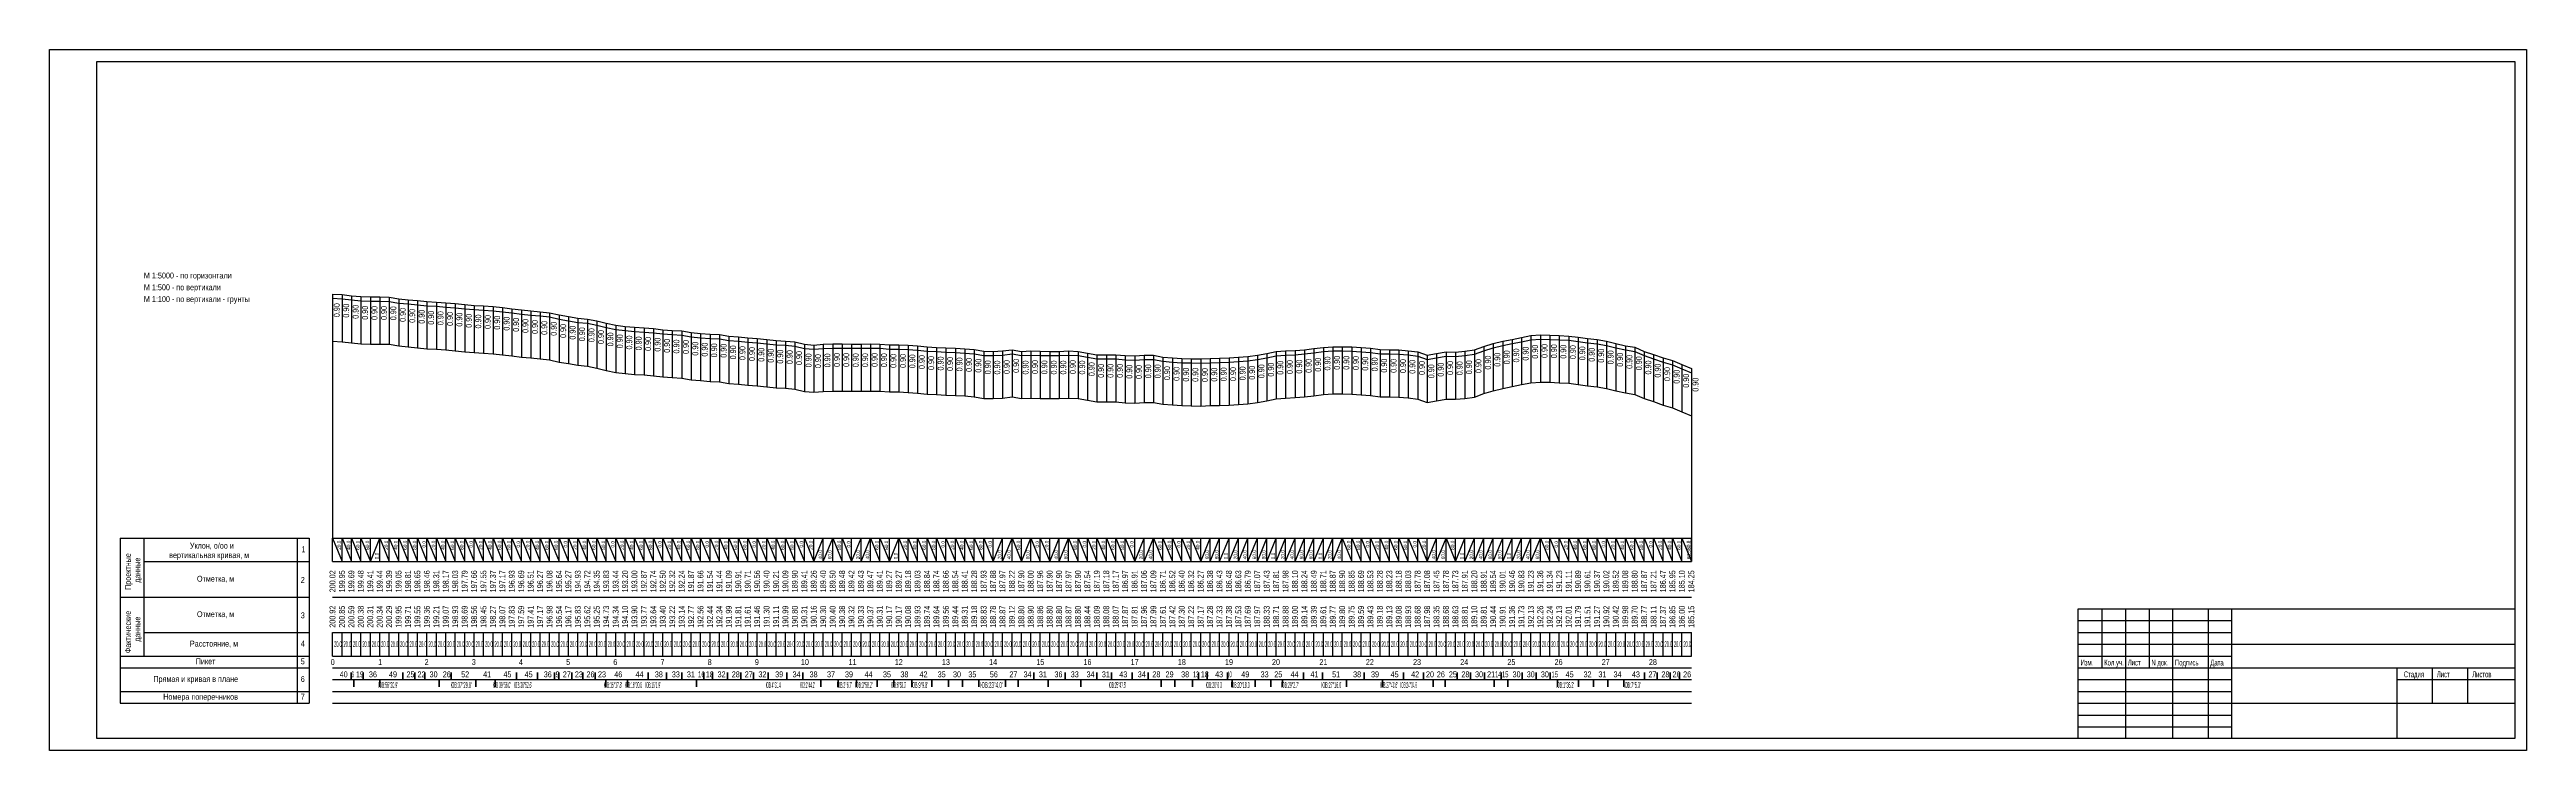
# Model space of a CAD drawing. Extents: x 0 to 1050, y 0 to 297.
import ezdxf

# ---------------------------------------------------------------- set-up
doc = ezdxf.new("R2010")
doc.units = 0
doc.header["$MEASUREMENT"] = 0
for name, color, linetype in [('КРАСНЫЕ_ОТМЕТКИ', 1, 'CONTINUOUS'), ('ОСЬ_УКЛОН_И_КРИВАЯ', 7, 'CONTINUOUS'), ('ПИКЕТЫ', 7, 'CONTINUOUS'), ('РАБОЧИЕ_ОТМЕТКИ', 1, 'CONTINUOUS'), ('РАМКА', 7, 'CONTINUOUS'), ('ТАБЛИЦА', 7, 'CONTINUOUS'), ('ЧЕРНЫЕ_ОТМЕТКИ', 7, 'CONTINUOUS'), ('ЧЕРНЫЙ_ПРОФИЛЬ', 7, 'CONTINUOUS'), ('ШАПКА_ТАБЛИЦЫ', 7, 'CONTINUOUS')]:
    doc.layers.add(name, color=color, linetype=linetype)
doc.layers.add('КРАСНЫЙ_ПРОФИЛЬ', color=1, linetype='CONTINUOUS', lineweight=30)

msp = doc.modelspace()

# ---------------------------------------------------------------- linework, layer by layer
at = {"layer": 'КРАСНЫЙ_ПРОФИЛЬ'}
for p, q in [((120, 191.6), (120, 173.4)), ((120, 191.6), (124, 191.4)), ((124, 191.4), (124, 173.2)), ((124, 191.4), (128, 190.9)), ((128, 190.9), (128, 172.7)), ((128, 190.9), (132, 190.5)), ((132, 190.5), (132, 172.3)), ((132, 190.5), (136, 190.4)), ((136, 190.4), (136, 172.2)), ((136, 190.4), (140, 190.4)), ((140, 190.4), (140, 172.2)), ((140, 190.4), (144, 190.3)), ((144, 190.3), (144, 172.1)), ((144, 190.3), (148, 189.6)), ((148, 189.6), (148, 171.4)), ((148, 189.6), (152, 189.2)), ((152, 189.2), (152, 171)), ((152, 189.2), (156, 188.8)), ((156, 188.8), (156, 170.6)), ((156, 188.8), (160, 188.4)), ((160, 188.4), (160, 170.2)), ((160, 188.4), (164, 188.2)), ((164, 188.2), (164, 170)), ((164, 188.2), (168, 187.9)), ((168, 187.9), (168, 169.7)), ((168, 187.9), (172, 187.6)), ((172, 187.6), (172, 169.4)), ((172, 187.6), (176, 187.1)), ((176, 187.1), (176, 168.9)), ((176, 187.1), (180, 186.8)), ((180, 186.8), (180, 168.6)), ((180, 186.8), (184, 186.6)), ((184, 186.6), (184, 168.4)), ((184, 186.6), (188, 186.3)), ((188, 186.3), (188, 168.1)), ((188, 186.3), (192, 185.9)), ((192, 185.9), (192, 167.7)), ((192, 185.9), (196, 185.4)), ((196, 185.4), (196, 167.2)), ((196, 185.4), (200, 184.9)), ((200, 184.9), (200, 166.7)), ((200, 184.9), (204, 184.5)), ((204, 184.5), (204, 166.3)), ((204, 184.5), (208, 184.1)), ((208, 184.1), (208, 165.9)), ((208, 184.1), (212, 183.7)), ((212, 183.7), (212, 165.5)), ((212, 183.7), (216, 182.8)), ((216, 182.8), (216, 164.6)), ((216, 182.8), (220, 182.1)), ((220, 182.1), (220, 163.9)), ((220, 182.1), (224, 181.4)), ((224, 181.4), (224, 163.2)), ((224, 181.4), (228, 181)), ((228, 181), (228, 162.8)), ((228, 181), (232, 180.2)), ((232, 180.2), (232, 162)), ((232, 180.2), (236, 179.2)), ((236, 179.2), (236, 161)), ((236, 179.2), (240, 178.4)), ((120, 173.4), (120, 90)), ((240, 178.4), (240, 160.2)), ((240, 178.4), (244, 177.9)), ((244, 177.9), (244, 159.7)), ((244, 177.9), (248, 177.5)), ((248, 177.5), (248, 159.3)), ((248, 177.5), (252, 177.3)), ((252, 177.3), (252, 159.1)), ((252, 177.3), (256, 177)), ((256, 177), (256, 158.8)), ((256, 177), (260, 176.5)), ((260, 176.5), (260, 158.3)), ((260, 176.5), (264, 176.2)), ((264, 176.2), (264, 158)), ((264, 176.2), (268, 176)), ((268, 176), (268, 157.8)), ((268, 176), (272, 175.3)), ((272, 175.3), (272, 157.1)), ((272, 175.3), (276, 174.9)), ((276, 174.9), (276, 156.7)), ((276, 174.9), (280, 174.6)), ((280, 174.6), (280, 156.4)), ((280, 174.6), (284, 174.4)), ((284, 174.4), (284, 156.2)), ((284, 174.4), (288, 173.7)), ((288, 173.7), (288, 155.5)), ((288, 173.7), (292, 173.4)), ((292, 173.4), (292, 155.2)), ((292, 173.4), (296, 173)), ((296, 173), (296, 154.8)), ((296, 173), (300, 172.7)), ((300, 172.7), (300, 154.5)), ((300, 172.7), (304, 172.3)), ((304, 172.3), (304, 154.1)), ((304, 172.3), (308, 171.9)), ((308, 171.9), (308, 153.7)), ((308, 171.9), (312, 171.7)), ((312, 171.7), (312, 153.5)), ((312, 171.7), (316, 171.3)), ((316, 171.3), (316, 153.1)), ((316, 171.3), (320, 170.3)), ((320, 170.3), (320, 152.1)), ((320, 170.3), (324, 170)), ((324, 170), (328, 170.3)), ((324, 170), (324, 151.8)), ((328, 170.3), (332, 170.5)), ((328, 170.3), (328, 152.1)), ((332, 170.5), (332, 152.3)), ((332, 170.5), (336, 170.5)), ((336, 170.5), (336, 152.3)), ((336, 170.5), (340, 170.4)), ((340, 170.4), (340, 152.2)), ((340, 170.4), (344, 170.4)), ((344, 170.4), (348, 170.5)), ((344, 170.4), (344, 152.2)), ((348, 170.5), (348, 152.3)), ((348, 170.5), (352, 170.4)), ((352, 170.4), (352, 152.2)), ((352, 170.4), (356, 170.1)), ((356, 170.1), (356, 151.9)), ((356, 170.1), (360, 170.1)), ((360, 170.1), (360, 151.9)), ((360, 170.1), (364, 169.9)), ((364, 169.9), (364, 151.7)), ((364, 169.9), (368, 169.6)), ((368, 169.6), (368, 151.4)), ((368, 169.6), (372, 169.2)), ((372, 169.2), (372, 151)), ((372, 169.2), (376, 169)), ((376, 169), (376, 150.8)), ((376, 169), (380, 168.8)), ((380, 168.8), (380, 150.6)), ((380, 168.8), (384, 168.6)), ((384, 168.6), (384, 150.4)), ((384, 168.6), (388, 168.4)), ((388, 168.4), (388, 150.2)), ((388, 168.4), (392, 168.1)), ((392, 168.1), (392, 149.9)), ((392, 168.1), (396, 167.4)), ((528, 167.7), (532, 168)), ((532, 168), (536, 168.5)), ((532, 168), (532, 149.8)), ((536, 168.5), (540, 169)), ((536, 168.5), (536, 150.3)), ((540, 169), (544, 169.3)), ((540, 169), (540, 150.8)), ((544, 169.3), (544, 151.1)), ((544, 169.3), (548, 169.3)), ((548, 169.3), (548, 151.1)), ((548, 169.3), (552, 169.2)), ((552, 169.2), (552, 151)), ((552, 169.2), (556, 168.9)), ((556, 168.9), (556, 150.7)), ((556, 168.9), (560, 168.6)), ((560, 168.6), (560, 150.4)), ((560, 168.6), (564, 168.1)), ((564, 168.1), (564, 149.9)), ((564, 168.1), (568, 168)), ((604, 167.9), (608, 169.4)), ((608, 169.4), (612, 170.6)), ((608, 169.4), (608, 151.2)), ((612, 170.6), (616, 171.6)), ((612, 170.6), (612, 152.4)), ((616, 171.6), (620, 172.4)), ((616, 171.6), (616, 153.4)), ((620, 172.4), (624, 173.2)), ((620, 172.4), (620, 154.2)), ((624, 173.2), (628, 174)), ((624, 173.2), (624, 155)), ((628, 174), (632, 174.3)), ((628, 174), (628, 155.8)), ((632, 174.3), (632, 156.1)), ((632, 174.3), (636, 174.2)), ((636, 174.2), (636, 156)), ((636, 174.2), (640, 174)), ((640, 174), (640, 155.8)), ((640, 174), (644, 173.8)), ((644, 173.8), (644, 155.6)), ((644, 173.8), (648, 173.3)), ((648, 173.3), (648, 155.1)), ((648, 173.3), (652, 172.7)), ((652, 172.7), (652, 154.5)), ((652, 172.7), (656, 172.3)), ((656, 172.3), (656, 154.1)), ((656, 172.3), (660, 171.6)), ((660, 171.6), (660, 153.4)), ((660, 171.6), (664, 170.6)), ((664, 170.6), (664, 152.4)), ((664, 170.6), (668, 169.7)), ((668, 169.7), (668, 151.5)), ((668, 169.7), (672, 169.1)), ((672, 169.1), (672, 150.9)), ((672, 169.1), (676, 167.3)), ((396, 167.4), (396, 149.2)), ((396, 167.4), (400, 167.3)), ((400, 167.3), (404, 167.5)), ((400, 167.3), (400, 149.1)), ((404, 167.5), (408, 168)), ((404, 167.5), (404, 149.3)), ((408, 168), (408, 149.8)), ((408, 168), (412, 167.3)), ((412, 167.3), (416, 167.5)), ((412, 167.3), (412, 149.1)), ((416, 167.5), (416, 149.3)), ((416, 167.5), (420, 167.4)), ((420, 167.4), (420, 149.2)), ((420, 167.4), (424, 167.3)), ((424, 167.3), (424, 149.1)), ((424, 167.3), (428, 167.3)), ((428, 167.3), (432, 167.5)), ((428, 167.3), (428, 149.1)), ((432, 167.5), (432, 149.3)), ((432, 167.5), (436, 167.3)), ((436, 167.3), (436, 149.1)), ((436, 167.3), (440, 166.6)), ((440, 166.6), (440, 148.4)), ((440, 166.6), (444, 165.9)), ((444, 165.9), (444, 147.7)), ((444, 165.9), (448, 165.9)), ((448, 165.9), (448, 147.7)), ((448, 165.9), (452, 165.9)), ((452, 165.9), (452, 147.7)), ((452, 165.9), (456, 165.5)), ((456, 165.5), (456, 147.3)), ((456, 165.5), (460, 165.4)), ((460, 165.4), (464, 165.7)), ((460, 165.4), (460, 147.2)), ((464, 165.7), (464, 147.5)), ((464, 165.7), (468, 165.7)), ((468, 165.7), (468, 147.5)), ((468, 165.7), (472, 164.9)), ((472, 164.9), (472, 146.7)), ((472, 164.9), (476, 164.6)), ((476, 164.6), (476, 146.4)), ((476, 164.6), (480, 164.3)), ((480, 164.3), (480, 146.1)), ((480, 164.3), (484, 164.2)), ((484, 164.2), (484, 146)), ((484, 164.2), (488, 164.1)), ((488, 164.1), (492, 164.3)), ((488, 164.1), (488, 145.9)), ((492, 164.3), (496, 164.4)), ((492, 164.3), (492, 146.1)), ((496, 164.4), (500, 164.5)), ((496, 164.4), (496, 146.2)), ((500, 164.5), (504, 164.8)), ((500, 164.5), (500, 146.3)), ((504, 164.8), (508, 165.1)), ((504, 164.8), (504, 146.6)), ((508, 165.1), (512, 165.7)), ((508, 165.1), (508, 146.9)), ((512, 165.7), (516, 166.4)), ((512, 165.7), (512, 147.5)), ((516, 166.4), (520, 167.2)), ((516, 166.4), (516, 148.2)), ((520, 167.2), (524, 167.5)), ((520, 167.2), (520, 149)), ((524, 167.5), (528, 167.7)), ((524, 167.5), (524, 149.3)), ((528, 167.7), (528, 149.5)), ((568, 168), (568, 149.8)), ((568, 168), (572, 167.9)), ((572, 167.9), (572, 149.7)), ((572, 167.9), (576, 167.6)), ((576, 167.6), (576, 149.4)), ((576, 167.6), (580, 167.1)), ((580, 167.1), (580, 148.9)), ((580, 167.1), (584, 165.7)), ((584, 165.7), (588, 166.4)), ((584, 165.7), (584, 147.5)), ((588, 166.4), (592, 167.1)), ((588, 166.4), (588, 148.2)), ((592, 167.1), (592, 148.9)), ((592, 167.1), (596, 167)), ((596, 167), (600, 167.4)), ((596, 167), (596, 148.8)), ((600, 167.4), (604, 167.9)), ((600, 167.4), (600, 149.2)), ((604, 167.9), (604, 149.7)), ((676, 167.3), (676, 149.1)), ((676, 167.3), (680, 166)), ((680, 166), (680, 147.8)), ((680, 166), (684, 164.5)), ((684, 164.5), (684, 146.3)), ((684, 164.5), (688, 163.4)), ((688, 163.4), (688, 145.2)), ((688, 163.4), (692, 161.7)), ((692, 161.7), (692, 143.5)), ((692, 161.7), (696, 160)), ((696, 160), (696, 141.8)), ((696, 160), (696.1, 160)), ((696.1, 160), (696.1, 141.8)), ((696.1, 160), (696.1, 141.8)), ((696.1, 160), (696.1, 160)), ((696.1, 141.8), (696.1, 90)), ((696.1, 141.8), (696.1, 90))]:
    msp.add_line(p, q, dxfattribs=at)
at = {"layer": 'ОСЬ_УКЛОН_И_КРИВАЯ'}
for p, q in [((120, 80), (120, 90)), ((120, 90), (124, 80)), ((124, 80), (124, 90)), ((124, 90), (128, 80)), ((128, 80), (128, 90)), ((128, 90), (132, 80)), ((132, 80), (132, 90)), ((132, 90), (136, 80)), ((136, 80), (136, 90)), ((136, 80), (140, 90)), ((140, 80), (140, 90)), ((140, 90), (144, 80)), ((144, 80), (144, 90)), ((144, 90), (148, 80)), ((148, 80), (148, 90)), ((148, 90), (152, 80)), ((152, 80), (152, 90)), ((152, 90), (156, 80)), ((156, 80), (156, 90)), ((156, 90), (160, 80)), ((160, 80), (160, 90)), ((160, 90), (164, 80)), ((164, 80), (164, 90)), ((164, 90), (168, 80)), ((168, 80), (168, 90)), ((168, 90), (172, 80)), ((172, 80), (172, 90)), ((172, 90), (176, 80)), ((176, 80), (176, 90)), ((176, 90), (180, 80)), ((180, 80), (180, 90)), ((180, 90), (184, 80)), ((184, 80), (184, 90)), ((184, 90), (188, 80)), ((188, 80), (188, 90)), ((188, 90), (192, 80)), ((192, 80), (192, 90)), ((192, 90), (196, 80)), ((196, 80), (196, 90)), ((196, 90), (200, 80)), ((200, 80), (200, 90)), ((200, 90), (204, 80)), ((204, 80), (204, 90)), ((204, 90), (208, 80)), ((208, 80), (208, 90)), ((208, 90), (212, 80)), ((212, 80), (212, 90)), ((212, 90), (216, 80)), ((216, 80), (216, 90)), ((216, 90), (220, 80)), ((220, 80), (220, 90)), ((220, 90), (224, 80)), ((224, 80), (224, 90)), ((224, 90), (228, 80)), ((228, 80), (228, 90)), ((228, 90), (232, 80)), ((232, 80), (232, 90)), ((232, 90), (236, 80)), ((236, 80), (236, 90)), ((236, 90), (240, 80)), ((240, 80), (240, 90)), ((240, 90), (244, 80)), ((244, 80), (244, 90)), ((244, 90), (248, 80)), ((248, 80), (248, 90)), ((248, 90), (252, 80)), ((252, 80), (252, 90)), ((252, 90), (256, 80)), ((256, 80), (256, 90)), ((256, 90), (260, 80)), ((260, 80), (260, 90)), ((260, 90), (264, 80)), ((264, 80), (264, 90)), ((264, 90), (268, 80)), ((268, 80), (268, 90)), ((268, 90), (272, 80)), ((272, 80), (272, 90)), ((272, 90), (276, 80)), ((276, 80), (276, 90)), ((276, 90), (280, 80)), ((280, 80), (280, 90)), ((280, 90), (284, 80)), ((284, 80), (284, 90)), ((284, 90), (288, 80)), ((288, 80), (288, 90)), ((288, 90), (292, 80)), ((292, 80), (292, 90)), ((292, 90), (296, 80)), ((296, 80), (296, 90)), ((296, 90), (300, 80)), ((300, 80), (300, 90)), ((300, 90), (304, 80)), ((304, 80), (304, 90)), ((304, 90), (308, 80)), ((308, 80), (308, 90)), ((308, 90), (312, 80)), ((312, 80), (312, 90)), ((312, 90), (316, 80)), ((316, 80), (316, 90)), ((316, 90), (320, 80)), ((320, 80), (320, 90)), ((320, 90), (324, 80)), ((324, 80), (324, 90)), ((324, 80), (328, 90)), ((328, 80), (328, 90)), ((328, 80), (332, 90)), ((332, 80), (332, 90)), ((332, 90), (336, 80)), ((336, 80), (336, 90)), ((336, 90), (340, 80)), ((340, 80), (340, 90)), ((340, 80), (344, 90)), ((344, 80), (344, 90)), ((344, 80), (348, 90)), ((348, 80), (348, 90)), ((348, 90), (352, 80)), ((352, 80), (352, 90)), ((352, 90), (356, 80)), ((356, 80), (356, 90)), ((356, 80), (360, 90)), ((360, 80), (360, 90)), ((360, 90), (364, 80)), ((364, 80), (364, 90)), ((364, 90), (368, 80)), ((368, 80), (368, 90)), ((368, 90), (372, 80)), ((372, 80), (372, 90)), ((372, 90), (376, 80)), ((376, 80), (376, 90)), ((376, 90), (380, 80)), ((380, 80), (380, 90)), ((380, 90), (384, 80)), ((384, 80), (384, 90)), ((384, 90), (388, 80)), ((388, 80), (388, 90)), ((388, 90), (392, 80)), ((392, 80), (392, 90)), ((392, 90), (396, 80)), ((396, 80), (396, 90)), ((396, 90), (400, 80)), ((400, 80), (400, 90)), ((400, 80), (404, 90)), ((404, 80), (404, 90)), ((404, 80), (408, 90)), ((408, 80), (408, 90)), ((408, 90), (412, 80)), ((412, 80), (412, 90)), ((412, 80), (416, 90)), ((416, 80), (416, 90)), ((416, 90), (420, 80)), ((420, 80), (420, 90)), ((420, 90), (424, 80)), ((424, 80), (424, 90)), ((424, 80), (428, 90)), ((428, 80), (428, 90)), ((428, 80), (432, 90)), ((432, 80), (432, 90)), ((432, 90), (436, 80)), ((436, 80), (436, 90)), ((436, 90), (440, 80)), ((440, 80), (440, 90)), ((440, 90), (444, 80)), ((444, 80), (444, 90)), ((444, 90), (448, 80)), ((448, 80), (448, 90)), ((448, 90), (452, 80)), ((452, 80), (452, 90)), ((452, 90), (456, 80)), ((456, 80), (456, 90)), ((456, 90), (460, 80)), ((460, 80), (460, 90)), ((460, 80), (464, 90)), ((464, 80), (464, 90)), ((464, 80), (468, 90)), ((468, 80), (468, 90)), ((468, 90), (472, 80)), ((472, 80), (472, 90)), ((472, 90), (476, 80)), ((476, 80), (476, 90)), ((476, 90), (480, 80)), ((480, 80), (480, 90)), ((480, 90), (484, 80)), ((484, 80), (484, 90)), ((484, 90), (488, 80)), ((488, 80), (488, 90)), ((488, 80), (492, 90)), ((492, 80), (492, 90)), ((492, 80), (496, 90)), ((496, 80), (496, 90)), ((496, 80), (500, 90)), ((500, 80), (500, 90)), ((500, 80), (504, 90)), ((504, 80), (504, 90)), ((504, 80), (508, 90)), ((508, 80), (508, 90)), ((508, 80), (512, 90)), ((512, 80), (512, 90)), ((512, 80), (516, 90)), ((516, 80), (516, 90)), ((516, 80), (520, 90)), ((520, 80), (520, 90)), ((520, 80), (524, 90)), ((524, 80), (524, 90)), ((524, 80), (528, 90)), ((528, 80), (528, 90)), ((528, 80), (532, 90)), ((532, 80), (532, 90)), ((532, 80), (536, 90)), ((536, 80), (536, 90)), ((536, 80), (540, 90)), ((540, 80), (540, 90)), ((540, 80), (544, 90)), ((544, 80), (544, 90)), ((544, 80), (548, 90)), ((548, 80), (548, 90)), ((548, 90), (552, 80)), ((552, 80), (552, 90)), ((552, 90), (556, 80)), ((556, 80), (556, 90)), ((556, 90), (560, 80)), ((560, 80), (560, 90)), ((560, 90), (564, 80)), ((564, 80), (564, 90)), ((564, 90), (568, 80)), ((568, 80), (568, 90)), ((568, 90), (572, 80)), ((572, 80), (572, 90)), ((572, 90), (576, 80)), ((576, 80), (576, 90)), ((576, 90), (580, 80)), ((580, 80), (580, 90)), ((580, 90), (584, 80)), ((584, 80), (584, 90)), ((584, 80), (588, 90)), ((588, 80), (588, 90)), ((588, 80), (592, 90)), ((592, 80), (592, 90)), ((592, 90), (596, 80)), ((596, 80), (596, 90)), ((596, 80), (600, 90)), ((600, 80), (600, 90)), ((600, 80), (604, 90)), ((604, 80), (604, 90)), ((604, 80), (608, 90)), ((608, 80), (608, 90)), ((608, 80), (612, 90)), ((612, 80), (612, 90)), ((612, 80), (616, 90)), ((616, 80), (616, 90)), ((616, 80), (620, 90)), ((620, 80), (620, 90)), ((620, 80), (624, 90)), ((624, 80), (624, 90)), ((624, 80), (628, 90)), ((628, 80), (628, 90)), ((628, 80), (632, 90)), ((632, 80), (632, 90)), ((632, 90), (636, 80)), ((636, 80), (636, 90)), ((636, 90), (640, 80)), ((640, 80), (640, 90)), ((640, 90), (644, 80)), ((644, 80), (644, 90)), ((644, 90), (648, 80)), ((648, 80), (648, 90)), ((648, 90), (652, 80)), ((652, 80), (652, 90)), ((652, 90), (656, 80)), ((656, 80), (656, 90)), ((656, 90), (660, 80)), ((660, 80), (660, 90)), ((660, 90), (664, 80)), ((664, 80), (664, 90)), ((664, 90), (668, 80)), ((668, 80), (668, 90)), ((668, 90), (672, 80)), ((672, 80), (672, 90)), ((672, 90), (676, 80)), ((676, 80), (676, 90)), ((676, 90), (680, 80)), ((680, 80), (680, 90)), ((680, 90), (684, 80)), ((684, 80), (684, 90)), ((684, 90), (688, 80)), ((688, 80), (688, 90)), ((688, 90), (692, 80)), ((692, 80), (692, 90)), ((692, 90), (696, 80)), ((696, 80), (696, 90)), ((696, 90), (696.1, 80)), ((696.1, 80), (696.1, 90)), ((696.1, 80), (696.1, 90)), ((696.1, 80), (696.1, 90))]:
    msp.add_line(p, q, dxfattribs=at)
at = {"layer": 'РАМКА'}
for p, q in [((860, 55), (925, 55)), ((870, 60), (870, 35)), ((880, 60), (880, 5)), ((890, 60), (890, 35)), ((900, 60), (900, 5)), ((915, 60), (915, 5)), ((925, 60), (925, 5)), ((860, 50), (925, 50)), ((860, 45), (925, 45)), ((925, 45), (1045, 45)), ((860, 40), (925, 40)), ((860, 35), (925, 35)), ((925, 35), (1045, 35)), ((995, 35), (995, 5)), ((1010, 35), (1010, 20)), ((1025, 35), (1025, 20)), ((860, 30), (925, 30)), ((860, 25), (925, 25)), ((995, 30), (1045, 30)), ((860, 20), (925, 20)), ((860, 15), (925, 15)), ((925, 20), (1045, 20)), ((860, 10), (925, 10))]:
    msp.add_line(p, q, dxfattribs=at)
for points in [[(0, 0), (0, 297), (1050, 297), (1050, 0)], [(20, 5), (20, 292), (1045, 292), (1045, 5)]]:
    msp.add_lwpolyline(points, close=True, dxfattribs=at)
msp.add_lwpolyline([(860, 5), (860, 60), (1045, 60)], dxfattribs=at)
at = {"layer": 'ТАБЛИЦА'}
for p, q in [((120, 90), (696.1, 90)), ((120, 80), (696.1, 80)), ((120, 65), (696.1, 65)), ((120, 50), (696.1, 50)), ((120, 40), (696.1, 40)), ((120, 35), (696.1, 35)), ((120, 25), (696.1, 25)), ((120, 20), (696.1, 20))]:
    msp.add_line(p, q, dxfattribs=at)
at = {"layer": 'ЧЕРНЫЕ_ОТМЕТКИ'}
for p, q in [((120, 40), (120, 50)), ((124, 40), (124, 50)), ((128, 40), (128, 50)), ((132, 40), (132, 50)), ((136, 40), (136, 50)), ((140, 40), (140, 50)), ((144, 40), (144, 50)), ((148, 40), (148, 50)), ((152, 40), (152, 50)), ((156, 40), (156, 50)), ((160, 40), (160, 50)), ((164, 40), (164, 50)), ((168, 40), (168, 50)), ((172, 40), (172, 50)), ((176, 40), (176, 50)), ((180, 40), (180, 50)), ((184, 40), (184, 50)), ((188, 40), (188, 50)), ((192, 40), (192, 50)), ((196, 40), (196, 50)), ((200, 40), (200, 50)), ((204, 40), (204, 50)), ((208, 40), (208, 50)), ((212, 40), (212, 50)), ((216, 40), (216, 50)), ((220, 40), (220, 50)), ((224, 40), (224, 50)), ((228, 40), (228, 50)), ((232, 40), (232, 50)), ((236, 40), (236, 50)), ((240, 40), (240, 50)), ((244, 40), (244, 50)), ((248, 40), (248, 50)), ((252, 40), (252, 50)), ((256, 40), (256, 50)), ((260, 40), (260, 50)), ((264, 40), (264, 50)), ((268, 40), (268, 50)), ((272, 40), (272, 50)), ((276, 40), (276, 50)), ((280, 40), (280, 50)), ((284, 40), (284, 50)), ((288, 40), (288, 50)), ((292, 40), (292, 50)), ((296, 40), (296, 50)), ((300, 40), (300, 50)), ((304, 40), (304, 50)), ((308, 40), (308, 50)), ((312, 40), (312, 50)), ((316, 40), (316, 50)), ((320, 40), (320, 50)), ((324, 40), (324, 50)), ((328, 40), (328, 50)), ((332, 40), (332, 50)), ((336, 40), (336, 50)), ((340, 40), (340, 50)), ((344, 40), (344, 50)), ((348, 40), (348, 50)), ((352, 40), (352, 50)), ((356, 40), (356, 50)), ((360, 40), (360, 50)), ((364, 40), (364, 50)), ((368, 40), (368, 50)), ((372, 40), (372, 50)), ((376, 40), (376, 50)), ((380, 40), (380, 50)), ((384, 40), (384, 50)), ((388, 40), (388, 50)), ((392, 40), (392, 50)), ((396, 40), (396, 50)), ((400, 40), (400, 50)), ((404, 40), (404, 50)), ((408, 40), (408, 50)), ((412, 40), (412, 50)), ((416, 40), (416, 50)), ((420, 40), (420, 50)), ((424, 40), (424, 50)), ((428, 40), (428, 50)), ((432, 40), (432, 50)), ((436, 40), (436, 50)), ((440, 40), (440, 50)), ((444, 40), (444, 50)), ((448, 40), (448, 50)), ((452, 40), (452, 50)), ((456, 40), (456, 50)), ((460, 40), (460, 50)), ((464, 40), (464, 50)), ((468, 40), (468, 50)), ((472, 40), (472, 50)), ((476, 40), (476, 50)), ((480, 40), (480, 50)), ((484, 40), (484, 50)), ((488, 40), (488, 50)), ((492, 40), (492, 50)), ((496, 40), (496, 50)), ((500, 40), (500, 50)), ((504, 40), (504, 50)), ((508, 40), (508, 50)), ((512, 40), (512, 50)), ((516, 40), (516, 50)), ((520, 40), (520, 50)), ((524, 40), (524, 50)), ((528, 40), (528, 50)), ((532, 40), (532, 50)), ((536, 40), (536, 50)), ((540, 40), (540, 50)), ((544, 40), (544, 50)), ((548, 40), (548, 50)), ((552, 40), (552, 50)), ((556, 40), (556, 50)), ((560, 40), (560, 50)), ((564, 40), (564, 50)), ((568, 40), (568, 50)), ((572, 40), (572, 50)), ((576, 40), (576, 50)), ((580, 40), (580, 50)), ((584, 40), (584, 50)), ((588, 40), (588, 50)), ((592, 40), (592, 50)), ((596, 40), (596, 50)), ((600, 40), (600, 50)), ((604, 40), (604, 50)), ((608, 40), (608, 50)), ((612, 40), (612, 50)), ((616, 40), (616, 50)), ((620, 40), (620, 50)), ((624, 40), (624, 50)), ((628, 40), (628, 50)), ((632, 40), (632, 50)), ((636, 40), (636, 50)), ((640, 40), (640, 50)), ((644, 40), (644, 50)), ((648, 40), (648, 50)), ((652, 40), (652, 50)), ((656, 40), (656, 50)), ((660, 40), (660, 50)), ((664, 40), (664, 50)), ((668, 40), (668, 50)), ((672, 40), (672, 50)), ((676, 40), (676, 50)), ((680, 40), (680, 50)), ((684, 40), (684, 50)), ((688, 40), (688, 50)), ((692, 40), (692, 50)), ((696, 40), (696, 50)), ((696.1, 40), (696.1, 50)), ((696.1, 40), (696.1, 50)), ((127.9, 30), (127.9, 33)), ((127.9, 33), (127.9, 33)), ((127.9, 33), (127.9, 30)), ((132.9, 30), (132.9, 33)), ((132.9, 33), (132.9, 33)), ((132.9, 33), (132.9, 30)), ((149.7, 30), (149.7, 33)), ((149.7, 33), (149.7, 33)), ((149.7, 33), (149.7, 30)), ((154.8, 30), (154.8, 33)), ((154.8, 33), (154.8, 33)), ((154.8, 33), (154.8, 30)), ((159.1, 30), (159.1, 33)), ((159.1, 33), (159.1, 33)), ((159.1, 33), (159.1, 30)), ((170.3, 30), (170.3, 33)), ((170.3, 33), (170.3, 33)), ((170.3, 33), (170.3, 30)), ((197.9, 30), (197.9, 33)), ((197.9, 33), (197.9, 33)), ((197.9, 33), (197.9, 30)), ((206.8, 30), (206.8, 33)), ((206.8, 33), (206.8, 33)), ((206.8, 33), (206.8, 30)), ((214.1, 30), (214.1, 33)), ((214.1, 33), (214.1, 33)), ((214.1, 33), (214.1, 30)), ((215.9, 30), (215.9, 33)), ((215.9, 33), (215.9, 33)), ((215.9, 33), (215.9, 30)), ((221.4, 30), (221.4, 33)), ((221.4, 33), (221.4, 33)), ((221.4, 33), (221.4, 30)), ((226, 30), (226, 33)), ((226, 33), (226, 33)), ((226, 33), (226, 30)), ((231.3, 30), (231.3, 33)), ((231.3, 33), (231.3, 33)), ((231.3, 33), (231.3, 30)), ((253.8, 30), (253.8, 33)), ((253.8, 33), (253.8, 33)), ((253.8, 33), (253.8, 30)), ((261.5, 30), (261.5, 33)), ((261.5, 33), (261.5, 33)), ((261.5, 33), (261.5, 30)), ((268, 30), (268, 33)), ((268, 33), (268, 33)), ((268, 33), (268, 30)), ((277.4, 30), (277.4, 33)), ((277.4, 33), (277.4, 33)), ((277.4, 33), (277.4, 30)), ((281.1, 30), (281.1, 33)), ((281.1, 33), (281.1, 33)), ((281.1, 33), (281.1, 30)), ((287.4, 30), (287.4, 33)), ((287.4, 33), (287.4, 33)), ((287.4, 33), (287.4, 30)), ((293.1, 30), (293.1, 33)), ((293.1, 33), (293.1, 33)), ((293.1, 33), (293.1, 30)), ((298.4, 30), (298.4, 33)), ((298.4, 33), (298.4, 33)), ((298.4, 33), (298.4, 30)), ((304.7, 30), (304.7, 33)), ((304.7, 33), (304.7, 33)), ((304.7, 33), (304.7, 30)), ((312.5, 30), (312.5, 33)), ((312.5, 33), (312.5, 33)), ((312.5, 33), (312.5, 30)), ((319.4, 30), (319.4, 33)), ((319.4, 33), (319.4, 33)), ((319.4, 33), (319.4, 30)), ((417.3, 30), (417.3, 33)), ((417.3, 33), (417.3, 33)), ((417.3, 33), (417.3, 30)), ((430.6, 30), (430.6, 33)), ((430.6, 33), (430.6, 33)), ((430.6, 33), (430.6, 30)), ((444, 30), (444, 33)), ((444, 33), (444, 33)), ((444, 33), (444, 30)), ((450.2, 30), (450.2, 33)), ((450.2, 33), (450.2, 33)), ((450.2, 33), (450.2, 30)), ((458.9, 30), (458.9, 33)), ((458.9, 33), (458.9, 33)), ((458.9, 33), (458.9, 30)), ((465.7, 30), (465.7, 33)), ((465.7, 33), (465.7, 33)), ((465.7, 33), (465.7, 30)), ((487.1, 30), (487.1, 33)), ((487.1, 33), (487.1, 33)), ((487.1, 33), (487.1, 30)), ((490.8, 30), (490.8, 33)), ((490.8, 33), (490.8, 33)), ((490.8, 33), (490.8, 30)), ((499.3, 30), (499.3, 33)), ((499.3, 33), (499.3, 33)), ((499.3, 33), (499.3, 30)), ((531.5, 30), (531.5, 33)), ((531.5, 33), (531.5, 33)), ((531.5, 33), (531.5, 30)), ((539.6, 30), (539.6, 33)), ((539.6, 33), (539.6, 33)), ((539.6, 33), (539.6, 30)), ((557.3, 30), (557.3, 33)), ((557.3, 33), (557.3, 33)), ((557.3, 33), (557.3, 30)), ((574, 30), (574, 33)), ((574, 33), (574, 33)), ((574, 33), (574, 30)), ((582.5, 30), (582.5, 33)), ((582.5, 33), (582.5, 33)), ((582.5, 33), (582.5, 30)), ((596.7, 30), (596.7, 33)), ((596.7, 33), (596.7, 33)), ((596.7, 33), (596.7, 30)), ((602.4, 30), (602.4, 33)), ((602.4, 33), (602.4, 33)), ((602.4, 33), (602.4, 30)), ((608.3, 30), (608.3, 33)), ((608.3, 33), (608.3, 33)), ((608.3, 33), (608.3, 30)), ((615.3, 30), (615.3, 33)), ((615.3, 33), (615.3, 33)), ((615.3, 33), (615.3, 30)), ((624.3, 30), (624.3, 33)), ((624.3, 33), (624.3, 33)), ((624.3, 33), (624.3, 30)), ((630.2, 30), (630.2, 33)), ((630.2, 33), (630.2, 33)), ((630.2, 33), (630.2, 30)), ((636.2, 30), (636.2, 33)), ((636.2, 33), (636.2, 33)), ((636.2, 33), (636.2, 30)), ((676.1, 30), (676.1, 33)), ((676.1, 33), (676.1, 33)), ((676.1, 33), (676.1, 30)), ((681.5, 30), (681.5, 33)), ((681.5, 33), (681.5, 33)), ((681.5, 33), (681.5, 30)), ((687, 30), (687, 33)), ((687, 33), (687, 33)), ((687, 33), (687, 30)), ((690.9, 30), (690.9, 33)), ((690.9, 33), (690.9, 33)), ((690.9, 33), (690.9, 30)), ((120, 30), (127.9, 30)), ((127.9, 30), (129, 30)), ((129, 30), (129, 27)), ((129, 27), (129, 30)), ((129, 30), (132.9, 30)), ((129, 27), (129, 27)), ((132.9, 30), (140, 30)), ((140, 30), (140, 27)), ((140, 27), (140, 30)), ((140, 30), (149.7, 30)), ((140, 27), (140, 27)), ((149.7, 30), (154.8, 30)), ((154.8, 30), (159.1, 30)), ((159.1, 30), (165.1, 30)), ((165.1, 30), (165.1, 27)), ((165.1, 27), (165.1, 30)), ((165.1, 30), (170.3, 30)), ((165.1, 27), (165.1, 27)), ((170.3, 30), (180.7, 30)), ((180.7, 30), (180.7, 27)), ((180.7, 27), (180.7, 30)), ((180.7, 30), (188.9, 30)), ((180.7, 27), (180.7, 27)), ((188.9, 30), (188.9, 27)), ((188.9, 27), (188.9, 30)), ((188.9, 30), (197.9, 30)), ((188.9, 27), (188.9, 27)), ((197.9, 30), (206.8, 30)), ((206.8, 30), (214.1, 30)), ((214.1, 30), (215.9, 30)), ((215.9, 30), (221.4, 30)), ((221.4, 30), (226, 30)), ((226, 30), (231.3, 30)), ((231.3, 30), (235.8, 30)), ((235.8, 30), (235.8, 27)), ((235.8, 27), (235.8, 30)), ((235.8, 30), (245, 30)), ((235.8, 27), (235.8, 27)), ((245, 30), (245, 27)), ((245, 27), (245, 30)), ((245, 30), (253.8, 30)), ((245, 27), (245, 27)), ((253.8, 30), (261.5, 30)), ((261.5, 30), (268, 30)), ((268, 30), (274.3, 30)), ((274.3, 30), (274.3, 27)), ((274.3, 27), (274.3, 30)), ((274.3, 30), (277.4, 30)), ((274.3, 27), (274.3, 27)), ((277.4, 30), (281.1, 30)), ((281.1, 30), (287.4, 30)), ((287.4, 30), (293.1, 30)), ((293.1, 30), (298.4, 30)), ((298.4, 30), (304.7, 30)), ((304.7, 30), (312.5, 30)), ((312.5, 30), (319.4, 30)), ((319.4, 30), (326.9, 30)), ((326.9, 30), (326.9, 27)), ((326.9, 27), (326.9, 30)), ((326.9, 30), (334.3, 30)), ((326.9, 27), (326.9, 27)), ((334.3, 30), (334.3, 27)), ((334.3, 27), (334.3, 30)), ((334.3, 30), (342.1, 30)), ((334.3, 27), (334.3, 27)), ((342.1, 30), (342.1, 27)), ((342.1, 27), (342.1, 30)), ((342.1, 30), (350.8, 30)), ((342.1, 27), (342.1, 27)), ((350.8, 30), (350.8, 27)), ((350.8, 27), (350.8, 30)), ((350.8, 30), (357.9, 30)), ((350.8, 27), (350.8, 27)), ((357.9, 30), (357.9, 27)), ((357.9, 27), (357.9, 30)), ((357.9, 30), (365.5, 30)), ((357.9, 27), (357.9, 27)), ((365.5, 30), (365.5, 27)), ((365.5, 27), (365.5, 30)), ((365.5, 30), (374, 30)), ((365.5, 27), (365.5, 27)), ((374, 30), (374, 27)), ((374, 27), (374, 30)), ((374, 30), (381.1, 30)), ((374, 27), (374, 27)), ((381.1, 30), (381.1, 27)), ((381.1, 27), (381.1, 30)), ((381.1, 30), (387, 30)), ((381.1, 27), (381.1, 27)), ((387, 30), (387, 27)), ((387, 27), (387, 30)), ((387, 30), (394, 30)), ((387, 27), (387, 27)), ((394, 30), (394, 27)), ((394, 27), (394, 30)), ((394, 30), (405.2, 30)), ((394, 27), (394, 27)), ((405.2, 30), (405.2, 27)), ((405.2, 27), (405.2, 30)), ((405.2, 30), (410.6, 30)), ((405.2, 27), (405.2, 27)), ((410.6, 30), (410.6, 27)), ((410.6, 27), (410.6, 30)), ((410.6, 30), (417.3, 30)), ((410.6, 27), (410.6, 27)), ((417.3, 30), (423.4, 30)), ((423.4, 30), (423.4, 27)), ((423.4, 27), (423.4, 30)), ((423.4, 30), (430.6, 30)), ((423.4, 27), (423.4, 27)), ((430.6, 30), (437.2, 30)), ((437.2, 30), (437.2, 27)), ((437.2, 27), (437.2, 30)), ((437.2, 30), (444, 30)), ((437.2, 27), (437.2, 27)), ((444, 30), (450.2, 30)), ((450.2, 30), (458.9, 30)), ((458.9, 30), (465.7, 30)), ((465.7, 30), (471.2, 30)), ((471.2, 30), (471.2, 27)), ((471.2, 27), (471.2, 30)), ((471.2, 30), (477, 30)), ((471.2, 27), (471.2, 27)), ((477, 30), (477, 27)), ((477, 27), (477, 30)), ((477, 30), (484.5, 30)), ((477, 27), (477, 27)), ((484.5, 30), (484.5, 27)), ((484.5, 27), (484.5, 30)), ((484.5, 30), (487.1, 30)), ((484.5, 27), (484.5, 27)), ((487.1, 30), (490.8, 30)), ((490.8, 30), (499.3, 30)), ((499.3, 30), (501.3, 30)), ((501.3, 30), (501.3, 27)), ((501.3, 27), (501.3, 30)), ((501.3, 30), (511.1, 30)), ((501.3, 27), (501.3, 27)), ((511.1, 30), (511.1, 27)), ((511.1, 27), (511.1, 30)), ((511.1, 30), (517.7, 30)), ((511.1, 27), (511.1, 27)), ((517.7, 30), (517.7, 27)), ((517.7, 27), (517.7, 30)), ((517.7, 30), (522.6, 30)), ((517.7, 27), (517.7, 27)), ((522.6, 30), (522.6, 27)), ((522.6, 27), (522.6, 30)), ((522.6, 30), (531.5, 30)), ((522.6, 27), (522.6, 27)), ((531.5, 30), (539.6, 30)), ((539.6, 30), (549.8, 30)), ((549.8, 30), (549.8, 27)), ((549.8, 27), (549.8, 30)), ((549.8, 30), (557.3, 30)), ((549.8, 27), (549.8, 27)), ((557.3, 30), (565.1, 30)), ((565.1, 30), (565.1, 27)), ((565.1, 27), (565.1, 30)), ((565.1, 30), (574, 30)), ((565.1, 27), (565.1, 27)), ((574, 30), (582.5, 30)), ((582.5, 30), (586.5, 30)), ((586.5, 30), (586.5, 27)), ((586.5, 27), (586.5, 30)), ((586.5, 30), (591.6, 30)), ((586.5, 27), (586.5, 27)), ((591.6, 30), (591.6, 27)), ((591.6, 27), (591.6, 30)), ((591.6, 30), (596.7, 30)), ((591.6, 27), (591.6, 27)), ((596.7, 30), (602.4, 30)), ((602.4, 30), (608.3, 30)), ((608.3, 30), (612.4, 30)), ((612.4, 30), (612.4, 27)), ((612.4, 27), (612.4, 30)), ((612.4, 30), (615.3, 30)), ((612.4, 27), (612.4, 27)), ((615.3, 30), (618.2, 30)), ((618.2, 30), (618.2, 27)), ((618.2, 27), (618.2, 30)), ((618.2, 30), (624.3, 30)), ((618.2, 27), (618.2, 27)), ((624.3, 30), (630.2, 30)), ((630.2, 30), (636.2, 30)), ((636.2, 30), (639.2, 30)), ((639.2, 30), (639.2, 27)), ((639.2, 27), (639.2, 30)), ((639.2, 30), (648.1, 30)), ((639.2, 27), (639.2, 27)), ((648.1, 30), (648.1, 27)), ((648.1, 27), (648.1, 30)), ((648.1, 30), (654.5, 30)), ((648.1, 27), (648.1, 27)), ((654.5, 30), (654.5, 27)), ((654.5, 27), (654.5, 30)), ((654.5, 30), (660.6, 30)), ((654.5, 27), (654.5, 27)), ((660.6, 30), (660.6, 27)), ((660.6, 27), (660.6, 30)), ((660.6, 30), (667.4, 30)), ((660.6, 27), (660.6, 27)), ((667.4, 30), (667.4, 27)), ((667.4, 27), (667.4, 30)), ((667.4, 30), (676.1, 30)), ((667.4, 27), (667.4, 27)), ((676.1, 30), (681.5, 30)), ((681.5, 30), (687, 30)), ((687, 30), (690.9, 30)), ((690.9, 30), (696.1, 30))]:
    msp.add_line(p, q, dxfattribs=at)
at = {"layer": 'ЧЕРНЫЙ_ПРОФИЛЬ'}
for p, q in [((120, 193.4), (120, 173.4)), ((120, 193.4), (124, 193.2)), ((124, 193.2), (124, 173.2)), ((124, 193.2), (128, 192.7)), ((128, 192.7), (128, 172.7)), ((128, 192.7), (132, 192.3)), ((132, 192.3), (132, 172.3)), ((132, 192.3), (136, 192.2)), ((136, 192.2), (136, 172.2)), ((136, 192.2), (140, 192.2)), ((140, 192.2), (140, 172.2)), ((140, 192.2), (144, 192.1)), ((144, 192.1), (144, 172.1)), ((144, 192.1), (148, 191.4)), ((148, 191.4), (148, 171.4)), ((148, 191.4), (152, 191)), ((152, 191), (152, 171)), ((152, 191), (156, 190.6)), ((156, 190.6), (156, 170.6)), ((156, 190.6), (160, 190.2)), ((160, 190.2), (160, 170.2)), ((160, 190.2), (164, 190)), ((164, 190), (164, 170)), ((164, 190), (168, 189.7)), ((168, 189.7), (168, 169.7)), ((168, 189.7), (172, 189.4)), ((172, 189.4), (172, 169.4)), ((172, 189.4), (176, 188.9)), ((176, 188.9), (176, 168.9)), ((176, 188.9), (180, 188.6)), ((180, 188.6), (180, 168.6)), ((180, 188.6), (184, 188.4)), ((184, 188.4), (184, 168.4)), ((184, 188.4), (188, 188.1)), ((188, 188.1), (188, 168.1)), ((188, 188.1), (192, 187.7)), ((192, 187.7), (192, 167.7)), ((192, 187.7), (196, 187.2)), ((196, 187.2), (196, 167.2)), ((196, 187.2), (200, 186.7)), ((200, 186.7), (200, 166.7)), ((200, 186.7), (204, 186.3)), ((204, 186.3), (204, 166.3)), ((204, 186.3), (208, 185.9)), ((208, 185.9), (208, 165.9)), ((208, 185.9), (212, 185.5)), ((212, 185.5), (212, 165.5)), ((212, 185.5), (216, 184.6)), ((216, 184.6), (216, 164.6)), ((216, 184.6), (220, 183.9)), ((220, 183.9), (220, 163.9)), ((220, 183.9), (224, 183.2)), ((224, 183.2), (224, 163.2)), ((224, 183.2), (228, 182.8)), ((228, 182.8), (228, 162.8)), ((228, 182.8), (232, 182)), ((232, 182), (232, 162)), ((232, 182), (236, 181)), ((236, 181), (236, 161)), ((236, 181), (240, 180.2)), ((240, 180.2), (240, 160.2)), ((240, 180.2), (244, 179.7)), ((244, 179.7), (244, 159.7)), ((244, 179.7), (248, 179.3)), ((248, 179.3), (248, 159.3)), ((248, 179.3), (252, 179.1)), ((252, 179.1), (252, 159.1)), ((252, 179.1), (256, 178.8)), ((256, 178.8), (256, 158.8)), ((256, 178.8), (260, 178.3)), ((120, 173.4), (120, 90)), ((120, 173.4), (124, 173.2)), ((124, 173.2), (128, 172.7)), ((128, 172.7), (132, 172.3)), ((132, 172.3), (136, 172.2)), ((136, 172.2), (140, 172.2)), ((140, 172.2), (144, 172.1)), ((144, 172.1), (148, 171.4)), ((148, 171.4), (152, 171)), ((152, 171), (156, 170.6)), ((156, 170.6), (160, 170.2)), ((160, 170.2), (164, 170)), ((164, 170), (168, 169.7)), ((168, 169.7), (172, 169.4)), ((172, 169.4), (176, 168.9)), ((176, 168.9), (180, 168.6)), ((180, 168.6), (184, 168.4)), ((184, 168.4), (188, 168.1)), ((188, 168.1), (192, 167.7)), ((260, 178.3), (260, 158.3)), ((260, 178.3), (264, 178)), ((264, 178), (264, 158)), ((264, 178), (268, 177.8)), ((268, 177.8), (268, 157.8)), ((268, 177.8), (272, 177.1)), ((272, 177.1), (272, 157.1)), ((272, 177.1), (276, 176.7)), ((276, 176.7), (276, 156.7)), ((276, 176.7), (280, 176.4)), ((280, 176.4), (280, 156.4)), ((280, 176.4), (284, 176.2)), ((284, 176.2), (284, 156.2)), ((284, 176.2), (288, 175.5)), ((288, 175.5), (288, 155.5)), ((288, 175.5), (292, 175.2)), ((292, 175.2), (292, 155.2)), ((292, 175.2), (296, 174.8)), ((296, 174.8), (296, 154.8)), ((296, 174.8), (300, 174.5)), ((300, 174.5), (300, 154.5)), ((300, 174.5), (304, 174.1)), ((304, 174.1), (304, 154.1)), ((304, 174.1), (308, 173.7)), ((308, 173.7), (308, 153.7)), ((308, 173.7), (312, 173.5)), ((312, 173.5), (312, 153.5)), ((312, 173.5), (316, 173.1)), ((316, 173.1), (316, 153.1)), ((316, 173.1), (320, 172.1)), ((320, 172.1), (320, 152.1)), ((320, 172.1), (324, 171.8)), ((324, 171.8), (328, 172.1)), ((324, 171.8), (324, 151.8)), ((328, 172.1), (332, 172.3)), ((328, 172.1), (328, 152.1)), ((332, 172.3), (332, 152.3)), ((332, 172.3), (336, 172.3)), ((336, 172.3), (336, 152.3)), ((336, 172.3), (340, 172.2)), ((340, 172.2), (340, 152.2)), ((340, 172.2), (344, 172.2)), ((344, 172.2), (348, 172.3)), ((344, 172.2), (344, 152.2)), ((348, 172.3), (348, 152.3)), ((348, 172.3), (352, 172.2)), ((352, 172.2), (352, 152.2)), ((352, 172.2), (356, 171.9)), ((356, 171.9), (356, 151.9)), ((356, 171.9), (360, 171.9)), ((360, 171.9), (360, 151.9)), ((360, 171.9), (364, 171.7)), ((364, 171.7), (364, 151.7)), ((364, 171.7), (368, 171.4)), ((368, 171.4), (368, 151.4)), ((368, 171.4), (372, 171)), ((372, 171), (372, 151)), ((372, 171), (376, 170.8)), ((376, 170.8), (376, 150.8)), ((376, 170.8), (380, 170.6)), ((380, 170.6), (380, 150.6)), ((380, 170.6), (384, 170.4)), ((384, 170.4), (384, 150.4)), ((384, 170.4), (388, 170.2)), ((388, 170.2), (388, 150.2)), ((388, 170.2), (392, 169.9)), ((392, 169.9), (392, 149.9)), ((392, 169.9), (396, 169.2)), ((396, 169.2), (396, 149.2)), ((396, 169.2), (400, 169.1)), ((400, 169.1), (404, 169.3)), ((400, 169.1), (400, 149.1)), ((404, 169.3), (408, 169.8)), ((404, 169.3), (404, 149.3)), ((408, 169.8), (408, 149.8)), ((408, 169.8), (412, 169.1)), ((412, 169.1), (416, 169.3)), ((412, 169.1), (412, 149.1)), ((416, 169.3), (416, 149.3)), ((416, 169.3), (420, 169.2)), ((420, 169.2), (420, 149.2)), ((420, 169.2), (424, 169.1)), ((424, 169.1), (424, 149.1)), ((424, 169.1), (428, 169.1)), ((428, 169.1), (432, 169.3)), ((428, 169.1), (428, 149.1)), ((432, 169.3), (432, 149.3)), ((432, 169.3), (436, 169.1)), ((436, 169.1), (436, 149.1)), ((436, 169.1), (440, 168.4)), ((440, 168.4), (440, 148.4)), ((440, 168.4), (444, 167.7)), ((512, 167.5), (516, 168.2)), ((516, 168.2), (520, 169)), ((516, 168.2), (516, 148.2)), ((520, 169), (524, 169.3)), ((520, 169), (520, 149)), ((524, 169.3), (528, 169.5)), ((524, 169.3), (524, 149.3)), ((528, 169.5), (532, 169.8)), ((528, 169.5), (528, 149.5)), ((532, 169.8), (536, 170.3)), ((532, 169.8), (532, 149.8)), ((536, 170.3), (540, 170.8)), ((536, 170.3), (536, 150.3)), ((540, 170.8), (544, 171.1)), ((540, 170.8), (540, 150.8)), ((544, 171.1), (544, 151.1)), ((544, 171.1), (548, 171.1)), ((548, 171.1), (548, 151.1)), ((548, 171.1), (552, 171)), ((552, 171), (552, 151)), ((552, 171), (556, 170.7)), ((556, 170.7), (556, 150.7)), ((556, 170.7), (560, 170.4)), ((560, 170.4), (560, 150.4)), ((560, 170.4), (564, 169.9)), ((564, 169.9), (564, 149.9)), ((564, 169.9), (568, 169.8)), ((568, 169.8), (568, 149.8)), ((568, 169.8), (572, 169.7)), ((572, 169.7), (572, 149.7)), ((572, 169.7), (576, 169.4)), ((576, 169.4), (576, 149.4)), ((576, 169.4), (580, 168.9)), ((580, 168.9), (580, 148.9)), ((580, 168.9), (584, 167.5)), ((584, 167.5), (588, 168.2)), ((588, 168.2), (592, 168.9)), ((588, 168.2), (588, 148.2)), ((592, 168.9), (592, 148.9)), ((592, 168.9), (596, 168.8)), ((596, 168.8), (600, 169.2)), ((596, 168.8), (596, 148.8)), ((600, 169.2), (604, 169.7)), ((600, 169.2), (600, 149.2)), ((604, 169.7), (608, 171.2)), ((604, 169.7), (604, 149.7)), ((608, 171.2), (612, 172.4)), ((608, 171.2), (608, 151.2)), ((612, 172.4), (616, 173.4)), ((612, 172.4), (612, 152.4)), ((616, 173.4), (620, 174.2)), ((616, 173.4), (616, 153.4)), ((620, 174.2), (624, 175)), ((620, 174.2), (620, 154.2)), ((624, 175), (628, 175.8)), ((624, 175), (624, 155)), ((628, 175.8), (632, 176.1)), ((628, 175.8), (628, 155.8)), ((632, 176.1), (632, 156.1)), ((632, 176.1), (636, 176)), ((636, 176), (636, 156)), ((636, 176), (640, 175.8)), ((640, 175.8), (640, 155.8)), ((640, 175.8), (644, 175.6)), ((644, 175.6), (644, 155.6)), ((644, 175.6), (648, 175.1)), ((648, 175.1), (648, 155.1)), ((648, 175.1), (652, 174.5)), ((652, 174.5), (652, 154.5)), ((652, 174.5), (656, 174.1)), ((656, 174.1), (656, 154.1)), ((656, 174.1), (660, 173.4)), ((660, 173.4), (660, 153.4)), ((660, 173.4), (664, 172.4)), ((664, 172.4), (664, 152.4)), ((664, 172.4), (668, 171.5)), ((668, 171.5), (668, 151.5)), ((668, 171.5), (672, 170.9)), ((672, 170.9), (672, 150.9)), ((672, 170.9), (676, 169.1)), ((676, 169.1), (676, 149.1)), ((676, 169.1), (680, 167.8)), ((192, 167.7), (196, 167.2)), ((196, 167.2), (200, 166.7)), ((200, 166.7), (204, 166.3)), ((204, 166.3), (208, 165.9)), ((208, 165.9), (212, 165.5)), ((212, 165.5), (216, 164.6)), ((216, 164.6), (220, 163.9)), ((220, 163.9), (224, 163.2)), ((224, 163.2), (228, 162.8)), ((228, 162.8), (232, 162)), ((232, 162), (236, 161)), ((236, 161), (240, 160.2)), ((240, 160.2), (244, 159.7)), ((244, 159.7), (248, 159.3)), ((248, 159.3), (252, 159.1)), ((252, 159.1), (256, 158.8)), ((256, 158.8), (260, 158.3)), ((260, 158.3), (264, 158)), ((264, 158), (268, 157.8)), ((268, 157.8), (272, 157.1)), ((444, 167.7), (444, 147.7)), ((444, 167.7), (448, 167.7)), ((448, 167.7), (448, 147.7)), ((448, 167.7), (452, 167.7)), ((452, 167.7), (452, 147.7)), ((452, 167.7), (456, 167.3)), ((456, 167.3), (456, 147.3)), ((456, 167.3), (460, 167.2)), ((460, 167.2), (464, 167.5)), ((460, 167.2), (460, 147.2)), ((464, 167.5), (464, 147.5)), ((464, 167.5), (468, 167.5)), ((468, 167.5), (468, 147.5)), ((468, 167.5), (472, 166.7)), ((472, 166.7), (472, 146.7)), ((472, 166.7), (476, 166.4)), ((476, 166.4), (476, 146.4)), ((476, 166.4), (480, 166.1)), ((480, 166.1), (480, 146.1)), ((480, 166.1), (484, 166)), ((484, 166), (484, 146)), ((484, 166), (488, 165.9)), ((488, 165.9), (492, 166.1)), ((488, 165.9), (488, 145.9)), ((492, 166.1), (496, 166.2)), ((492, 166.1), (492, 146.1)), ((496, 166.2), (500, 166.3)), ((496, 166.2), (496, 146.2)), ((500, 166.3), (504, 166.6)), ((500, 166.3), (500, 146.3)), ((504, 166.6), (508, 166.9)), ((504, 166.6), (504, 146.6)), ((508, 166.9), (512, 167.5)), ((508, 166.9), (508, 146.9)), ((512, 167.5), (512, 147.5)), ((584, 167.5), (584, 147.5)), ((680, 167.8), (680, 147.8)), ((680, 167.8), (684, 166.3)), ((684, 166.3), (684, 146.3)), ((684, 166.3), (688, 165.2)), ((688, 165.2), (688, 145.2)), ((688, 165.2), (692, 163.5)), ((692, 163.5), (692, 143.5)), ((692, 163.5), (696, 161.8)), ((696, 161.8), (696, 141.8)), ((696, 161.8), (696.1, 161.8)), ((696.1, 161.8), (696.1, 141.8)), ((696.1, 161.8), (696.1, 141.8)), ((696.1, 161.8), (696.1, 161.8)), ((272, 157.1), (276, 156.7)), ((276, 156.7), (280, 156.4)), ((280, 156.4), (284, 156.2)), ((284, 156.2), (288, 155.5)), ((288, 155.5), (292, 155.2)), ((292, 155.2), (296, 154.8)), ((296, 154.8), (300, 154.5)), ((300, 154.5), (304, 154.1)), ((304, 154.1), (308, 153.7)), ((308, 153.7), (312, 153.5)), ((312, 153.5), (316, 153.1)), ((316, 153.1), (320, 152.1)), ((320, 152.1), (324, 151.8)), ((324, 151.8), (328, 152.1)), ((328, 152.1), (332, 152.3)), ((332, 152.3), (336, 152.3)), ((336, 152.3), (340, 152.2)), ((340, 152.2), (344, 152.2)), ((344, 152.2), (348, 152.3)), ((348, 152.3), (352, 152.2)), ((352, 152.2), (356, 151.9)), ((356, 151.9), (360, 151.9)), ((360, 151.9), (364, 151.7)), ((364, 151.7), (368, 151.4)), ((368, 151.4), (372, 151)), ((372, 151), (376, 150.8)), ((376, 150.8), (380, 150.6)), ((380, 150.6), (384, 150.4)), ((384, 150.4), (388, 150.2)), ((388, 150.2), (392, 149.9)), ((392, 149.9), (396, 149.2)), ((396, 149.2), (400, 149.1)), ((400, 149.1), (404, 149.3)), ((404, 149.3), (408, 149.8)), ((408, 149.8), (412, 149.1)), ((412, 149.1), (416, 149.3)), ((416, 149.3), (420, 149.2)), ((420, 149.2), (424, 149.1)), ((424, 149.1), (428, 149.1)), ((428, 149.1), (432, 149.3)), ((432, 149.3), (436, 149.1)), ((436, 149.1), (440, 148.4)), ((440, 148.4), (444, 147.7)), ((444, 147.7), (448, 147.7)), ((448, 147.7), (452, 147.7)), ((452, 147.7), (456, 147.3)), ((456, 147.3), (460, 147.2)), ((460, 147.2), (464, 147.5)), ((464, 147.5), (468, 147.5)), ((468, 147.5), (472, 146.7)), ((508, 146.9), (512, 147.5)), ((512, 147.5), (516, 148.2)), ((516, 148.2), (520, 149)), ((520, 149), (524, 149.3)), ((524, 149.3), (528, 149.5)), ((528, 149.5), (532, 149.8)), ((532, 149.8), (536, 150.3)), ((536, 150.3), (540, 150.8)), ((540, 150.8), (544, 151.1)), ((544, 151.1), (548, 151.1)), ((548, 151.1), (552, 151)), ((552, 151), (556, 150.7)), ((556, 150.7), (560, 150.4)), ((560, 150.4), (564, 149.9)), ((564, 149.9), (568, 149.8)), ((568, 149.8), (572, 149.7)), ((572, 149.7), (576, 149.4)), ((576, 149.4), (580, 148.9)), ((580, 148.9), (584, 147.5)), ((584, 147.5), (588, 148.2)), ((588, 148.2), (592, 148.9)), ((592, 148.9), (596, 148.8)), ((596, 148.8), (600, 149.2)), ((600, 149.2), (604, 149.7)), ((604, 149.7), (608, 151.2)), ((608, 151.2), (612, 152.4)), ((612, 152.4), (616, 153.4)), ((616, 153.4), (620, 154.2)), ((620, 154.2), (624, 155)), ((624, 155), (628, 155.8)), ((628, 155.8), (632, 156.1)), ((632, 156.1), (636, 156)), ((636, 156), (640, 155.8)), ((640, 155.8), (644, 155.6)), ((644, 155.6), (648, 155.1)), ((648, 155.1), (652, 154.5)), ((652, 154.5), (656, 154.1)), ((656, 154.1), (660, 153.4)), ((660, 153.4), (664, 152.4)), ((664, 152.4), (668, 151.5)), ((668, 151.5), (672, 150.9)), ((672, 150.9), (676, 149.1)), ((676, 149.1), (680, 147.8)), ((680, 147.8), (684, 146.3)), ((472, 146.7), (476, 146.4)), ((476, 146.4), (480, 146.1)), ((480, 146.1), (484, 146)), ((484, 146), (488, 145.9)), ((488, 145.9), (492, 146.1)), ((492, 146.1), (496, 146.2)), ((496, 146.2), (500, 146.3)), ((500, 146.3), (504, 146.6)), ((504, 146.6), (508, 146.9)), ((684, 146.3), (688, 145.2)), ((688, 145.2), (692, 143.5)), ((692, 143.5), (696, 141.8)), ((696, 141.8), (696.1, 141.8)), ((696.1, 141.8), (696.1, 90)), ((696.1, 141.8), (696.1, 90)), ((696.1, 141.8), (696.1, 141.8))]:
    msp.add_line(p, q, dxfattribs=at)
at = {"layer": 'ШАПКА_ТАБЛИЦЫ'}
for p, q in [((30, 90), (110, 90)), ((30, 90), (30, 20)), ((40, 90), (40, 40)), ((105, 90), (105, 20)), ((110, 90), (110, 20)), ((40, 80), (110, 80)), ((30, 65), (110, 65)), ((40, 50), (110, 50)), ((30, 40), (110, 40)), ((30, 35), (110, 35)), ((30, 25), (110, 25)), ((30, 20), (110, 20))]:
    msp.add_line(p, q, dxfattribs=at)

# ---------------------------------------------------------------- texts
at = {"layer": 'КРАСНЫЕ_ОТМЕТКИ', "width": 0.8}
for s, p in [('200.02', (121.2, 67)), ('199.95', (125.2, 67)), ('199.69', (129.2, 67)), ('199.48', (133.2, 67)), ('199.41', (137.2, 67)), ('199.44', (141.2, 67)), ('199.39', (145.2, 67)), ('199.05', (149.2, 67)), ('198.81', (153.2, 67)), ('198.65', (157.2, 67)), ('198.46', (161.2, 67)), ('198.31', (165.2, 67)), ('198.17', (169.2, 67)), ('198.03', (173.2, 67)), ('197.79', (177.2, 67)), ('197.66', (181.2, 67)), ('197.55', (185.2, 67)), ('197.37', (189.2, 67)), ('197.17', (193.2, 67)), ('196.93', (197.2, 67)), ('196.69', (201.2, 67)), ('196.51', (205.2, 67)), ('196.27', (209.2, 67)), ('196.08', (213.2, 67)), ('195.64', (217.2, 67)), ('195.27', (221.2, 67)), ('194.93', (225.2, 67)), ('194.72', (229.2, 67)), ('194.35', (233.2, 67)), ('193.83', (237.2, 67)), ('193.44', (241.2, 67)), ('193.20', (245.2, 67)), ('193.00', (249.2, 67)), ('192.87', (253.2, 67)), ('192.74', (257.2, 67)), ('192.50', (261.2, 67)), ('192.32', (265.2, 67)), ('192.24', (269.2, 67)), ('191.87', (273.2, 67)), ('191.66', (277.2, 67)), ('191.54', (281.2, 67)), ('191.44', (285.2, 67)), ('191.09', (289.2, 67)), ('190.91', (293.2, 67)), ('190.71', (297.2, 67)), ('190.56', (301.2, 67)), ('190.40', (305.2, 67)), ('190.21', (309.2, 67)), ('190.09', (313.2, 67)), ('189.90', (317.2, 67)), ('189.41', (321.2, 67)), ('189.26', (325.2, 67)), ('189.40', (329.2, 67)), ('189.50', (333.2, 67)), ('189.48', (337.2, 67)), ('189.42', (341.2, 67)), ('189.43', (345.2, 67)), ('189.47', (349.2, 67)), ('189.41', (353.2, 67)), ('189.27', (357.2, 67)), ('189.27', (361.2, 67)), ('189.18', (365.2, 67)), ('189.03', (369.2, 67)), ('188.84', (373.2, 67)), ('188.74', (377.2, 67)), ('188.66', (381.2, 67)), ('188.54', (385.2, 67)), ('188.41', (389.2, 67)), ('188.28', (393.2, 67)), ('187.93', (397.2, 67)), ('187.88', (401.2, 67)), ('187.97', (405.2, 67)), ('188.22', (409.2, 67)), ('187.90', (413.2, 67)), ('188.00', (417.2, 67)), ('187.96', (421.2, 67)), ('187.90', (425.2, 67)), ('187.90', (429.2, 67)), ('187.97', (433.2, 67)), ('187.90', (437.2, 67)), ('187.54', (441.2, 67)), ('187.19', (445.2, 67)), ('187.18', (449.2, 67)), ('187.17', (453.2, 67)), ('186.97', (457.2, 67)), ('186.91', (461.2, 67)), ('187.06', (465.2, 67)), ('187.09', (469.2, 67)), ('186.71', (473.2, 67)), ('186.52', (477.2, 67)), ('186.40', (481.2, 67)), ('186.32', (485.2, 67)), ('186.27', (489.2, 67)), ('186.38', (493.2, 67)), ('186.43', (497.2, 67)), ('186.48', (501.2, 67)), ('186.63', (505.2, 67)), ('186.79', (509.2, 67)), ('187.07', (513.2, 67)), ('187.43', (517.2, 67)), ('187.81', (521.2, 67)), ('187.98', (525.2, 67)), ('188.10', (529.2, 67)), ('188.24', (533.2, 67)), ('188.49', (537.2, 67)), ('188.71', (541.2, 67)), ('188.87', (545.2, 67)), ('188.90', (549.2, 67)), ('188.85', (553.2, 67)), ('188.69', (557.2, 67)), ('188.53', (561.2, 67)), ('188.28', (565.2, 67)), ('188.23', (569.2, 67)), ('188.18', (573.2, 67)), ('188.03', (577.2, 67)), ('187.78', (581.2, 67)), ('187.08', (585.2, 67)), ('187.45', (589.2, 67)), ('187.78', (593.2, 67)), ('187.73', (597.2, 67)), ('187.91', (601.2, 67)), ('188.20', (605.2, 67)), ('188.91', (609.2, 67)), ('189.54', (613.2, 67)), ('190.01', (617.2, 67)), ('190.46', (621.2, 67)), ('190.83', (625.2, 67)), ('191.23', (629.2, 67)), ('191.36', (633.2, 67)), ('191.34', (637.2, 67)), ('191.23', (641.2, 67)), ('191.11', (645.2, 67)), ('190.89', (649.2, 67)), ('190.61', (653.2, 67)), ('190.37', (657.2, 67)), ('190.02', (661.2, 67)), ('189.52', (665.2, 67)), ('189.08', (669.2, 67)), ('188.80', (673.2, 67)), ('187.87', (677.2, 67)), ('187.21', (681.2, 67)), ('186.47', (685.2, 67)), ('185.95', (689.2, 67)), ('185.10', (693.2, 67)), ('184.25', (697.2, 67))]:
    msp.add_text(s, height=2.5, rotation=90, dxfattribs=at).set_placement(p)
at = {"layer": 'ОСЬ_УКЛОН_И_КРИВАЯ', "width": 0.8}
for s, p in [('20.0', (123.5, 85)), ('40.0', (127.5, 85)), ('60.0', (131.5, 85)), ('80.0', (135.5, 85)), ('20.0', (143.5, 85)), ('40.0', (147.5, 85)), ('60.0', (151.5, 85)), ('80.0', (155.5, 85)), ('0.0', (159.5, 86)), ('20.0', (163.5, 85)), ('40.0', (167.5, 85)), ('60.0', (171.5, 85)), ('80.0', (175.5, 85)), ('0.0', (179.5, 86)), ('20.0', (183.5, 85)), ('40.0', (187.5, 85)), ('60.0', (191.5, 85)), ('80.0', (195.5, 85)), ('0.0', (199.5, 86)), ('20.0', (203.5, 85)), ('40.0', (207.5, 85)), ('60.0', (211.5, 85)), ('80.0', (215.5, 85)), ('0.0', (219.5, 86)), ('20.0', (223.5, 85)), ('40.0', (227.5, 85)), ('60.0', (231.5, 85)), ('80.0', (235.5, 85)), ('0.0', (239.5, 86)), ('20.0', (243.5, 85)), ('40.0', (247.5, 85)), ('60.0', (251.5, 85)), ('80.0', (255.5, 85)), ('0.0', (259.5, 86)), ('20.0', (263.5, 85)), ('40.0', (267.5, 85)), ('60.0', (271.5, 85)), ('80.0', (275.5, 85)), ('0.0', (279.5, 86)), ('20.0', (283.5, 85)), ('40.0', (287.5, 85)), ('60.0', (291.5, 85)), ('80.0', (295.5, 85)), ('0.0', (299.5, 86)), ('20.0', (303.5, 85)), ('40.0', (307.5, 85)), ('60.0', (311.5, 85)), ('80.0', (315.5, 85)), ('0.0', (319.5, 86)), ('20.0', (323.5, 85)), ('40.0', (327.5, 81)), ('60.0', (331.5, 81)), ('80.0', (335.5, 85)), ('0.0', (339.5, 86)), ('20.0', (343.5, 81)), ('40.0', (347.5, 81)), ('60.0', (351.5, 85)), ('80.0', (355.5, 85)), ('20.0', (363.5, 85)), ('40.0', (367.5, 85)), ('60.0', (371.5, 85)), ('80.0', (375.5, 85)), ('0.0', (379.5, 86)), ('20.0', (383.5, 85)), ('40.0', (387.5, 85)), ('60.0', (391.5, 85)), ('80.0', (395.5, 85)), ('0.0', (399.5, 86)), ('20.0', (403.5, 81)), ('40.0', (407.5, 81)), ('60.0', (411.5, 85)), ('80.0', (415.5, 81)), ('0.0', (419.5, 86)), ('20.0', (423.5, 85)), ('40.0', (427.5, 81)), ('60.0', (431.5, 81)), ('80.0', (435.5, 85)), ('0.0', (439.5, 86)), ('20.0', (443.5, 85)), ('40.0', (447.5, 85)), ('60.0', (451.5, 85)), ('80.0', (455.5, 85)), ('0.0', (459.5, 86)), ('20.0', (463.5, 81)), ('40.0', (467.5, 81)), ('60.0', (471.5, 85)), ('80.0', (475.5, 85)), ('0.0', (479.5, 86)), ('20.0', (483.5, 85)), ('40.0', (487.5, 85)), ('60.0', (491.5, 81)), ('80.0', (495.5, 81)), ('20.0', (503.5, 81)), ('40.0', (507.5, 81)), ('60.0', (511.5, 81)), ('80.0', (515.5, 81)), ('20.0', (523.5, 81)), ('40.0', (527.5, 81)), ('60.0', (531.5, 81)), ('80.0', (535.5, 81)), ('20.0', (543.5, 81)), ('40.0', (547.5, 81)), ('60.0', (551.5, 85)), ('80.0', (555.5, 85)), ('0.0', (559.5, 86)), ('20.0', (563.5, 85)), ('40.0', (567.5, 85)), ('60.0', (571.5, 85)), ('80.0', (575.5, 85)), ('0.0', (579.5, 86)), ('20.0', (583.5, 85)), ('40.0', (587.5, 81)), ('60.0', (591.5, 81)), ('80.0', (595.5, 85)), ('20.0', (603.5, 81)), ('40.0', (607.5, 81)), ('60.0', (611.5, 81)), ('80.0', (615.5, 81)), ('20.0', (623.5, 81)), ('40.0', (627.5, 81)), ('60.0', (631.5, 81)), ('80.0', (635.5, 85)), ('0.0', (639.5, 86)), ('20.0', (643.5, 85)), ('40.0', (647.5, 85)), ('60.0', (651.5, 85)), ('80.0', (655.5, 85)), ('0.0', (659.5, 86)), ('20.0', (663.5, 85)), ('40.0', (667.5, 85)), ('60.0', (671.5, 85)), ('80.0', (675.5, 85)), ('0.0', (679.5, 86)), ('20.0', (683.5, 85)), ('40.0', (687.5, 85)), ('60.0', (691.5, 85)), ('80.0', (695.5, 85)), ('80.5', (695.6, 85)), ('80.5', (695.6, 81)), ('0.0', (139.5, 81)), ('0.0', (359.5, 81)), ('0.0', (499.5, 81)), ('0.0', (519.5, 81)), ('0.0', (539.5, 81)), ('0.0', (599.5, 81)), ('0.0', (619.5, 81))]:
    msp.add_text(s, height=1.5, rotation=90, dxfattribs=at).set_placement(p)
at = {"layer": 'ПИКЕТЫ', "width": 0.8}
for s, p in [('0', (119.2, 36.2)), ('1', (139.3, 36.2)), ('2', (159, 36.2)), ('3', (179, 36.2)), ('4', (199, 36.2)), ('5', (219, 36.2)), ('6', (239, 36.2)), ('7', (259, 36.2)), ('8', (279, 36.2)), ('9', (299, 36.2)), ('10', (318.5, 36.2)), ('11', (338.7, 36.2)), ('12', (358.3, 36.2)), ('13', (378.3, 36.2)), ('14', (398.3, 36.2)), ('15', (418.3, 36.2)), ('16', (438.3, 36.2)), ('17', (458.3, 36.2)), ('18', (478.3, 36.2)), ('19', (498.3, 36.2)), ('20', (518.2, 36.2)), ('21', (538.3, 36.2)), ('22', (558, 36.2)), ('23', (578, 36.2)), ('24', (598, 36.2)), ('25', (618, 36.2)), ('26', (638, 36.2)), ('27', (658, 36.2)), ('28', (678, 36.2))]:
    msp.add_text(s, height=2.5, dxfattribs=at).set_placement(p)
at = {"layer": 'РАБОЧИЕ_ОТМЕТКИ', "width": 0.8}
for p in [(123, 183.6), (127, 183.4), (131, 182.9), (135, 182.5), (139, 182.4), (143, 182.4), (147, 182.3), (151, 181.6), (155, 181.2), (159, 180.8), (163, 180.4), (167, 180.2), (171, 179.9), (175, 179.6), (179, 179.1), (183, 178.8), (187, 178.6), (191, 178.3), (195, 177.9), (199, 177.4), (203, 176.9), (207, 176.5), (211, 176.1), (215, 175.7), (219, 174.8), (223, 174.1), (227, 173.4), (231, 173), (235, 172.2), (239, 171.2), (243, 170.4), (247, 169.9), (251, 169.5), (255, 169.3), (259, 169), (263, 168.5), (267, 168.2), (271, 168), (275, 167.3), (279, 166.9), (283, 166.6), (287, 166.4), (291, 165.7), (295, 165.4), (299, 165), (303, 164.7), (307, 164.3), (311, 163.9), (315, 163.7), (319, 163.3), (619, 163.6), (623, 164.4), (627, 165.2), (631, 166), (635, 166.3), (639, 166.2), (643, 166), (647, 165.8), (651, 165.3), (655, 164.7), (659, 164.3), (663, 163.6), (323, 162.3), (327, 162), (331, 162.3), (335, 162.5), (339, 162.5), (343, 162.4), (347, 162.4), (351, 162.5), (355, 162.4), (359, 162.1), (363, 162.1), (367, 161.9), (371, 161.6), (375, 161.2), (379, 161), (383, 160.8), (387, 160.6), (391, 160.4), (395, 160.1), (399, 159.4), (403, 159.3), (407, 159.5), (411, 160), (415, 159.3), (419, 159.5), (423, 159.4), (427, 159.3), (431, 159.3), (435, 159.5), (439, 159.3), (443, 158.6), (447, 157.9), (451, 157.9), (455, 157.9), (459, 157.5), (463, 157.4), (467, 157.7), (471, 157.7), (475, 156.9), (479, 156.6), (483, 156.3), (487, 156.2), (491, 156.1), (495, 156.3), (499, 156.4), (503, 156.5), (507, 156.8), (511, 157.1), (515, 157.7), (519, 158.4), (523, 159.2), (527, 159.5), (531, 159.7), (535, 160), (539, 160.5), (543, 161), (547, 161.3), (551, 161.3), (555, 161.2), (559, 160.9), (563, 160.6), (567, 160.1), (571, 160), (575, 159.9), (579, 159.6), (583, 159.1), (587, 157.7), (591, 158.4), (595, 159.1), (599, 159), (603, 159.4), (607, 159.9), (611, 161.4), (615, 162.6), (667, 162.6), (671, 161.7), (675, 161.1), (679, 159.3), (683, 158), (687, 156.5), (691, 155.4), (695, 153.7), (699, 152)]:
    msp.add_text('0.90', height=2.5, rotation=90, dxfattribs=at).set_placement(p)
at = {"layer": 'РАМКА', "width": 0.6}
for s, p in [('Изм.', (861, 36)), ('Кол.уч.', (871, 36)), ('Лист', (881, 36)), ('N док.', (891, 36)), ('Подпись', (901, 36)), ('Дата', (916, 36)), ('Стадия', (998, 31)), ('Лист', (1012, 31)), ('Листов', (1027, 31))]:
    msp.add_text(s, height=2.5, dxfattribs=at).set_placement(p)
at = {"layer": 'ЧЕРНЫЕ_ОТМЕТКИ', "width": 0.8}
for s, p in [('200.92', (121.2, 52)), ('200.85', (125.2, 52)), ('200.59', (129.2, 52)), ('200.38', (133.2, 52)), ('200.31', (137.2, 52)), ('200.34', (141.2, 52)), ('200.29', (145.2, 52)), ('199.95', (149.2, 52)), ('199.71', (153.2, 52)), ('199.55', (157.2, 52)), ('199.36', (161.2, 52)), ('199.21', (165.2, 52)), ('199.07', (169.2, 52)), ('198.93', (173.2, 52)), ('198.69', (177.2, 52)), ('198.56', (181.2, 52)), ('198.45', (185.2, 52)), ('198.27', (189.2, 52)), ('198.07', (193.2, 52)), ('197.83', (197.2, 52)), ('197.59', (201.2, 52)), ('197.41', (205.2, 52)), ('197.17', (209.2, 52)), ('196.98', (213.2, 52)), ('196.54', (217.2, 52)), ('196.17', (221.2, 52)), ('195.83', (225.2, 52)), ('195.62', (229.2, 52)), ('195.25', (233.2, 52)), ('194.73', (237.2, 52)), ('194.34', (241.2, 52)), ('194.10', (245.2, 52)), ('193.90', (249.2, 52)), ('193.77', (253.2, 52)), ('193.64', (257.2, 52)), ('193.40', (261.2, 52)), ('193.22', (265.2, 52)), ('193.14', (269.2, 52)), ('192.77', (273.2, 52)), ('192.56', (277.2, 52)), ('192.44', (281.2, 52)), ('192.34', (285.2, 52)), ('191.99', (289.2, 52)), ('191.81', (293.2, 52)), ('191.61', (297.2, 52)), ('191.46', (301.2, 52)), ('191.30', (305.2, 52)), ('191.11', (309.2, 52)), ('190.99', (313.2, 52)), ('190.80', (317.2, 52)), ('190.31', (321.2, 52)), ('190.16', (325.2, 52)), ('190.30', (329.2, 52)), ('190.40', (333.2, 52)), ('190.38', (337.2, 52)), ('190.32', (341.2, 52)), ('190.33', (345.2, 52)), ('190.37', (349.2, 52)), ('190.31', (353.2, 52)), ('190.17', (357.2, 52)), ('190.17', (361.2, 52)), ('190.08', (365.2, 52)), ('189.93', (369.2, 52)), ('189.74', (373.2, 52)), ('189.64', (377.2, 52)), ('189.56', (381.2, 52)), ('189.44', (385.2, 52)), ('189.31', (389.2, 52)), ('189.18', (393.2, 52)), ('188.83', (397.2, 52)), ('188.78', (401.2, 52)), ('188.87', (405.2, 52)), ('189.12', (409.2, 52)), ('188.80', (413.2, 52)), ('188.90', (417.2, 52)), ('188.86', (421.2, 52)), ('188.80', (425.2, 52)), ('188.80', (429.2, 52)), ('188.87', (433.2, 52)), ('188.80', (437.2, 52)), ('188.44', (441.2, 52)), ('188.09', (445.2, 52)), ('188.08', (449.2, 52)), ('188.07', (453.2, 52)), ('187.87', (457.2, 52)), ('187.81', (461.2, 52)), ('187.96', (465.2, 52)), ('187.99', (469.2, 52)), ('187.61', (473.2, 52)), ('187.42', (477.2, 52)), ('187.30', (481.2, 52)), ('187.22', (485.2, 52)), ('187.17', (489.2, 52)), ('187.28', (493.2, 52)), ('187.33', (497.2, 52)), ('187.38', (501.2, 52)), ('187.53', (505.2, 52)), ('187.69', (509.2, 52)), ('187.97', (513.2, 52)), ('188.33', (517.2, 52)), ('188.71', (521.2, 52)), ('188.88', (525.2, 52)), ('189.00', (529.2, 52)), ('189.14', (533.2, 52)), ('189.39', (537.2, 52)), ('189.61', (541.2, 52)), ('189.77', (545.2, 52)), ('189.80', (549.2, 52)), ('189.75', (553.2, 52)), ('189.59', (557.2, 52)), ('189.43', (561.2, 52)), ('189.18', (565.2, 52)), ('189.13', (569.2, 52)), ('189.08', (573.2, 52)), ('188.93', (577.2, 52)), ('188.68', (581.2, 52)), ('187.98', (585.2, 52)), ('188.35', (589.2, 52)), ('188.68', (593.2, 52)), ('188.63', (597.2, 52)), ('188.81', (601.2, 52)), ('189.10', (605.2, 52)), ('189.81', (609.2, 52)), ('190.44', (613.2, 52)), ('190.91', (617.2, 52)), ('191.36', (621.2, 52)), ('191.73', (625.2, 52)), ('192.13', (629.2, 52)), ('192.26', (633.2, 52)), ('192.24', (637.2, 52)), ('192.13', (641.2, 52)), ('192.01', (645.2, 52)), ('191.79', (649.2, 52)), ('191.51', (653.2, 52)), ('191.27', (657.2, 52)), ('190.92', (661.2, 52)), ('190.42', (665.2, 52)), ('189.98', (669.2, 52)), ('189.70', (673.2, 52)), ('188.77', (677.2, 52)), ('188.11', (681.2, 52)), ('187.37', (685.2, 52)), ('186.85', (689.2, 52)), ('186.00', (693.2, 52)), ('185.15', (697.2, 52))]:
    msp.add_text(s, height=2.5, rotation=90, dxfattribs=at).set_placement(p)
at = {"layer": 'ЧЕРНЫЕ_ОТМЕТКИ'}
for s, width, p in [('20.0', 0.4, (120.6, 43.8)), ('20.0', 0.4, (124.6, 43.8)), ('20.0', 0.4, (128.6, 43.8)), ('20.0', 0.4, (132.6, 43.8)), ('20.0', 0.4, (136.6, 43.8)), ('20.0', 0.4, (140.6, 43.8)), ('20.0', 0.4, (144.6, 43.8)), ('20.0', 0.4, (148.6, 43.8)), ('20.0', 0.4, (152.6, 43.8)), ('20.0', 0.4, (156.6, 43.8)), ('20.0', 0.4, (160.6, 43.8)), ('20.0', 0.4, (164.6, 43.8)), ('20.0', 0.4, (168.6, 43.8)), ('20.0', 0.4, (172.6, 43.8)), ('20.0', 0.4, (176.6, 43.8)), ('20.0', 0.4, (180.6, 43.8)), ('20.0', 0.4, (184.6, 43.8)), ('20.0', 0.4, (188.6, 43.8)), ('20.0', 0.4, (192.6, 43.8)), ('20.0', 0.4, (196.6, 43.8)), ('20.0', 0.4, (200.6, 43.8)), ('20.0', 0.4, (204.6, 43.8)), ('20.0', 0.4, (208.6, 43.8)), ('20.0', 0.4, (212.6, 43.8)), ('20.0', 0.4, (216.6, 43.8)), ('20.0', 0.4, (220.6, 43.8)), ('20.0', 0.4, (224.6, 43.8)), ('20.0', 0.4, (228.6, 43.8)), ('20.0', 0.4, (232.6, 43.8)), ('20.0', 0.4, (236.6, 43.8)), ('20.0', 0.4, (240.6, 43.8)), ('20.0', 0.4, (244.6, 43.8)), ('20.0', 0.4, (248.6, 43.8)), ('20.0', 0.4, (252.6, 43.8)), ('20.0', 0.4, (256.6, 43.8)), ('20.0', 0.4, (260.6, 43.8)), ('20.0', 0.4, (264.6, 43.8)), ('20.0', 0.4, (268.6, 43.8)), ('20.0', 0.4, (272.6, 43.8)), ('20.0', 0.4, (276.6, 43.8)), ('20.0', 0.4, (280.6, 43.8)), ('20.0', 0.4, (284.6, 43.8)), ('20.0', 0.4, (288.6, 43.8)), ('20.0', 0.4, (292.6, 43.8)), ('20.0', 0.4, (296.6, 43.8)), ('20.0', 0.4, (300.6, 43.8)), ('20.0', 0.4, (304.6, 43.8)), ('20.0', 0.4, (308.6, 43.8)), ('20.0', 0.4, (312.6, 43.8)), ('20.0', 0.4, (316.6, 43.8)), ('20.0', 0.4, (320.6, 43.8)), ('20.0', 0.4, (324.6, 43.8)), ('20.0', 0.4, (328.6, 43.8)), ('20.0', 0.4, (332.6, 43.8)), ('20.0', 0.4, (336.6, 43.8)), ('20.0', 0.4, (340.6, 43.8)), ('20.0', 0.4, (344.6, 43.8)), ('20.0', 0.4, (348.6, 43.8)), ('20.0', 0.4, (352.6, 43.8)), ('20.0', 0.4, (356.6, 43.8)), ('20.0', 0.4, (360.6, 43.8)), ('20.0', 0.4, (364.6, 43.8)), ('20.0', 0.4, (368.6, 43.8)), ('20.0', 0.4, (372.6, 43.8)), ('20.0', 0.4, (376.6, 43.8)), ('20.0', 0.4, (380.6, 43.8)), ('20.0', 0.4, (384.6, 43.8)), ('20.0', 0.4, (388.6, 43.8)), ('20.0', 0.4, (392.6, 43.8)), ('20.0', 0.4, (396.6, 43.8)), ('20.0', 0.4, (400.6, 43.8)), ('20.0', 0.4, (404.6, 43.8)), ('20.0', 0.4, (408.6, 43.8)), ('20.0', 0.4, (412.6, 43.8)), ('20.0', 0.4, (416.6, 43.8)), ('20.0', 0.4, (420.6, 43.8)), ('20.0', 0.4, (424.6, 43.8)), ('20.0', 0.4, (428.6, 43.8)), ('20.0', 0.4, (432.6, 43.8)), ('20.0', 0.4, (436.6, 43.8)), ('20.0', 0.4, (440.6, 43.8)), ('20.0', 0.4, (444.6, 43.8)), ('20.0', 0.4, (448.6, 43.8)), ('20.0', 0.4, (452.6, 43.8)), ('20.0', 0.4, (456.6, 43.8)), ('20.0', 0.4, (460.6, 43.8)), ('20.0', 0.4, (464.6, 43.8)), ('20.0', 0.4, (468.6, 43.8)), ('20.0', 0.4, (472.6, 43.8)), ('20.0', 0.4, (476.6, 43.8)), ('20.0', 0.4, (480.6, 43.8)), ('20.0', 0.4, (484.6, 43.8)), ('20.0', 0.4, (488.6, 43.8)), ('20.0', 0.4, (492.6, 43.8)), ('20.0', 0.4, (496.6, 43.8)), ('20.0', 0.4, (500.6, 43.8)), ('20.0', 0.4, (504.6, 43.8)), ('20.0', 0.4, (508.6, 43.8)), ('20.0', 0.4, (512.6, 43.8)), ('20.0', 0.4, (516.6, 43.8)), ('20.0', 0.4, (520.6, 43.8)), ('20.0', 0.4, (524.6, 43.8)), ('20.0', 0.4, (528.6, 43.8)), ('20.0', 0.4, (532.6, 43.8)), ('20.0', 0.4, (536.6, 43.8)), ('20.0', 0.4, (540.6, 43.8)), ('20.0', 0.4, (544.6, 43.8)), ('20.0', 0.4, (548.6, 43.8)), ('20.0', 0.4, (552.6, 43.8)), ('20.0', 0.4, (556.6, 43.8)), ('20.0', 0.4, (560.6, 43.8)), ('20.0', 0.4, (564.6, 43.8)), ('20.0', 0.4, (568.6, 43.8)), ('20.0', 0.4, (572.6, 43.8)), ('20.0', 0.4, (576.6, 43.8)), ('20.0', 0.4, (580.6, 43.8)), ('20.0', 0.4, (584.6, 43.8)), ('20.0', 0.4, (588.6, 43.8)), ('20.0', 0.4, (592.6, 43.8)), ('20.0', 0.4, (596.6, 43.8)), ('20.0', 0.4, (600.6, 43.8)), ('20.0', 0.4, (604.6, 43.8)), ('20.0', 0.4, (608.6, 43.8)), ('20.0', 0.4, (612.6, 43.8)), ('20.0', 0.4, (616.6, 43.8)), ('20.0', 0.4, (620.6, 43.8)), ('20.0', 0.4, (624.6, 43.8)), ('20.0', 0.4, (628.6, 43.8)), ('20.0', 0.4, (632.6, 43.8)), ('20.0', 0.4, (636.6, 43.8)), ('20.0', 0.4, (640.6, 43.8)), ('20.0', 0.4, (644.6, 43.8)), ('20.0', 0.4, (648.6, 43.8)), ('20.0', 0.4, (652.6, 43.8)), ('20.0', 0.4, (656.6, 43.8)), ('20.0', 0.4, (660.6, 43.8)), ('20.0', 0.4, (664.6, 43.8)), ('20.0', 0.4, (668.6, 43.8)), ('20.0', 0.4, (672.6, 43.8)), ('20.0', 0.4, (676.6, 43.8)), ('20.0', 0.4, (680.6, 43.8)), ('20.0', 0.4, (684.6, 43.8)), ('20.0', 0.4, (688.6, 43.8)), ('20.0', 0.4, (692.6, 43.8)), ('40', 0.8, (123, 31)), ('6', 0.450517, (128, 31)), ('19', 0.766588, (129.9, 31)), ('36', 0.8, (135.4, 31)), ('49', 0.8, (143.9, 31)), ('25', 0.8, (151.3, 31)), ('22', 0.8, (156, 31)), ('30', 0.8, (161.1, 31)), ('26', 0.8, (166.7, 31)), ('52', 0.8, (174.5, 31)), ('41', 0.8, (183.8, 31)), ('45', 0.8, (192.4, 31)), ('45', 0.8, (201.4, 31)), ('36', 0.8, (209.5, 31)), ('9', 0.713701, (214.5, 31)), ('27', 0.8, (217.6, 31)), ('23', 0.8, (222.7, 31)), ('26', 0.8, (227.6, 31)), ('23', 0.8, (232.5, 31)), ('46', 0.8, (239.4, 31)), ('44', 0.8, (248.4, 31)), ('38', 0.8, (256.6, 31)), ('33', 0.8, (263.8, 31)), ('31', 0.8, (270.2, 31)), ('16', 0.622321, (274.9, 31)), ('18', 0.72286, (278.2, 31)), ('32', 0.8, (283.2, 31)), ('28', 0.8, (289.2, 31)), ('27', 0.8, (294.7, 31)), ('32', 0.8, (300.5, 31)), ('39', 0.8, (307.6, 31)), ('34', 0.8, (315, 31)), ('38', 0.8, (322.2, 31)), ('37', 0.8, (329.6, 31)), ('39', 0.8, (337.2, 31)), ('44', 0.8, (345.5, 31)), ('35', 0.8, (353.3, 31)), ('38', 0.8, (360.7, 31)), ('42', 0.8, (368.8, 31)), ('35', 0.8, (376.5, 31)), ('30', 0.8, (383, 31)), ('35', 0.8, (389.5, 31)), ('56', 0.8, (398.6, 31)), ('27', 0.8, (406.9, 31)), ('34', 0.8, (412.9, 31)), ('31', 0.8, (419.4, 31)), ('36', 0.8, (426, 31)), ('33', 0.8, (432.9, 31)), ('34', 0.8, (439.6, 31)), ('31', 0.8, (446.1, 31)), ('43', 0.8, (453.5, 31)), ('34', 0.8, (461.3, 31)), ('28', 0.8, (467.5, 31)), ('29', 0.8, (473.1, 31)), ('38', 0.8, (479.7, 31)), ('13', 0.524135, (484.8, 31)), ('18', 0.732038, (488, 31)), ('43', 0.8, (494.1, 31)), ('10', 0.396809, (499.3, 31)), ('49', 0.8, (505.2, 31)), ('33', 0.8, (513.4, 31)), ('25', 0.8, (519.2, 31)), ('44', 0.8, (526.1, 31)), ('41', 0.8, (534.5, 31)), ('51', 0.8, (543.7, 31)), ('38', 0.8, (552.6, 31)), ('39', 0.8, (560.2, 31)), ('45', 0.8, (568.5, 31)), ('42', 0.8, (577.2, 31)), ('20', 0.8, (583.5, 31)), ('26', 0.8, (588.1, 31)), ('25', 0.8, (593.2, 31)), ('28', 0.8, (598.5, 31)), ('30', 0.8, (604.3, 31)), ('21', 0.8, (609.4, 31)), ('14', 0.568553, (612.8, 31)), ('15', 0.591602, (615.7, 31)), ('30', 0.8, (620.2, 31)), ('30', 0.8, (626.2, 31)), ('30', 0.8, (632.2, 31)), ('15', 0.597487, (636.7, 31)), ('45', 0.8, (642.7, 31)), ('32', 0.8, (650.3, 31)), ('31', 0.8, (656.6, 31)), ('34', 0.8, (663, 31)), ('43', 0.8, (670.8, 31)), ('27', 0.8, (677.8, 31)), ('28', 0.8, (683.3, 31)), ('20', 0.781386, (688, 31)), ('26', 0.8, (692.5, 31)), ("ЮВ:56°20.9'", 0.353077, (139.4, 26.5)), ("ЮВ:37°29.8'", 0.380726, (170, 26.5)), ("ЮВ:39°56.0'", 0.327785, (187.9, 26.5)), ("ЮВ:36°52.6'", 0.325938, (196.9, 26.5)), ("ЮВ:15°17.8'", 0.333863, (234.9, 26.5)), ("ЮВ:16°30.8'", 0.321412, (243.9, 26.5)), ("ЮВ:16°1.9'", 0.306682, (252.6, 26.5)), ("ЮВ:4°31.4'", 0.312823, (303.6, 26.5)), ("ЮЗ:2°44.2'", 0.301978, (318.2, 26.5)), ("ЮВ:2°6.7'", 0.347727, (333.7, 26.5)), ("ЮВ:3°58.2'", 0.349449, (341.5, 26.5)), ("ЮВ:6°53.3'", 0.306399, (356.7, 26.5)), ("ЮВ:9°9.8'", 0.377213, (365.3, 26.5)), ("ЮВ:23°4.0'", 0.447136, (394.6, 26.5)), ("ЮВ:25°47.5'", 0.31612, (449, 26.5)), ("ЮВ:20°0.3'", 0.341134, (490.1, 26.5)), ("ЮВ:20°18.3'", 0.355939, (500.7, 26.5)), ("ЮВ:29°2.7'", 0.352748, (522.1, 26.5)), ("ЮВ:27°16.0'", 0.371188, (539.2, 26.5)), ("ЮВ:27°40.6'", 0.324065, (564, 26.5)), ("ЮВ:24°34.0'", 0.309016, (572.7, 26.5)), ("ЮВ:1°36.2'", 0.359208, (638.7, 26.5)), ("ЮВ:7°5.3'", 0.385257, (667.3, 26.5))]:
    msp.add_text(s, height=2.5, dxfattribs=dict(at, width=width)).set_placement(p)
at = {"layer": 'ШАПКА_ТАБЛИЦЫ', "width": 0.8}
for s, p in [('М 1:5000 - по горизонтали', (40, 200)), ('М 1:500 - по вертикали', (40, 195)), ('М 1:100 - по вертикали - грунты', (40, 190)), ('Уклон, o/oo и', (59.5, 85.5)), ('1', (106.8, 84)), ('вертикальная кривая, м', (50.7, 81.5)), ('Отметка, м', (62.5, 71.5)), ('2', (106.5, 71)), ('Отметка, м', (62.5, 56.5)), ('3', (106.5, 56)), ('Расстояние, м', (59.5, 44)), ('4', (106.5, 44)), ('Прямая и кривая в плане', (44, 29)), ('Пикет', (62, 36.5)), ('5', (106.5, 36.5)), ('6', (106.5, 29)), ('Номера поперечников', (48.2, 21.5)), ('7', (106.5, 21.5))]:
    msp.add_text(s, height=2.5, dxfattribs=at).set_placement(p)
for s, p in [('Проектные', (34.5, 68)), ('данные', (38.5, 71)), ('Фактические', (34.5, 41.2)), ('данные', (38.5, 46))]:
    msp.add_text(s, height=2.5, rotation=90, dxfattribs=at).set_placement(p)

doc.saveas('drawing.dxf')
